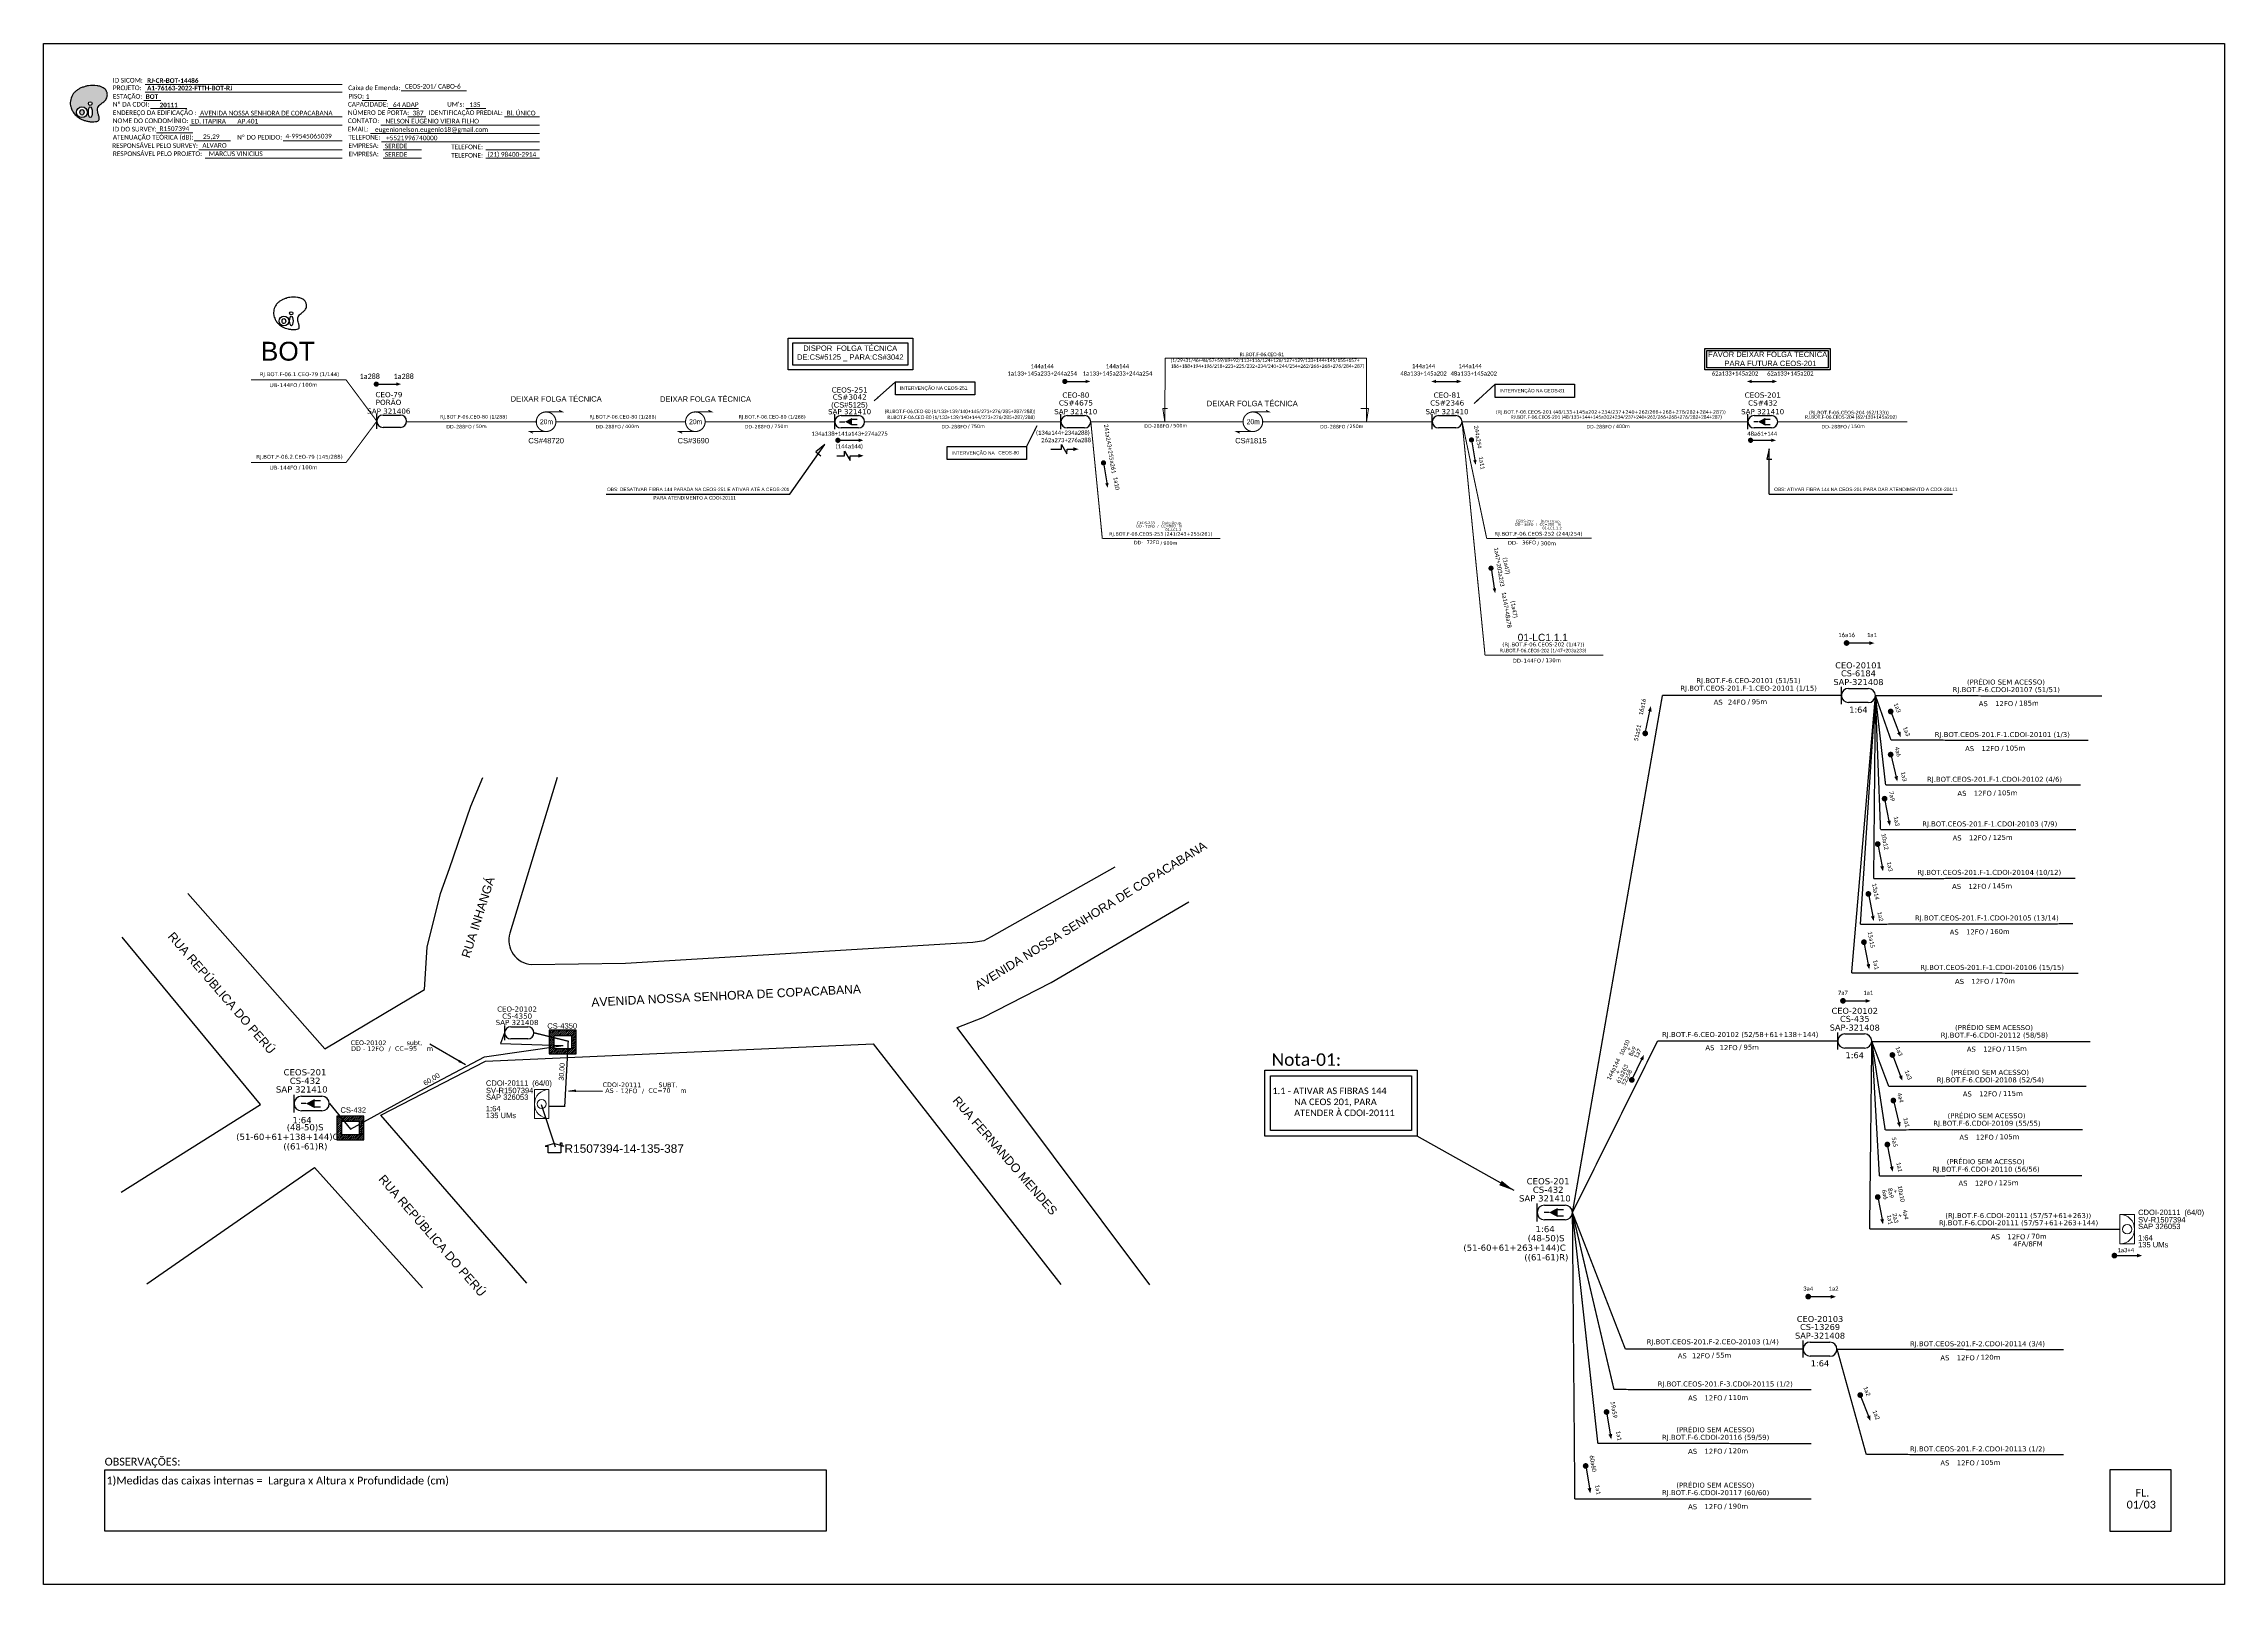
# Model space of a CAD drawing. Header units: inches. Extents: x -276 to 2427, y -126 to 468.
# Drawn here: x -276 to 565, y -126 to 468 of the extents above; entities that cross this region are included whole.
import ezdxf
from ezdxf.enums import TextEntityAlignment as Align

# ---------------------------------------------------------------- set-up
doc = ezdxf.new("R2010")
doc.units = ezdxf.units.IN
doc.header["$MEASUREMENT"] = 0
doc.linetypes.add('ARILSUPP', pattern=[2.98, 1.42, -0.71, 0.14, -0.71])
for name, color, linetype in [('10.0-Cartográfico', 4, 'Continuous'), ('10.1-Caixas Subterrâneas', 5, 'Continuous'), ('20.4-CEO', 1, 'Continuous'), ('20.4-CEOS', 1, 'Continuous'), ('20.5-CABO AÉREO', 1, 'Continuous'), ('20.5-CEO', 1, 'Continuous'), ('CAP a instalar', 1, 'Continuous'), ('CEO', 1, 'Continuous'), ('label_cabos', 7, 'Continuous'), ('LC1', 3, 'Continuous'), ('LOGRADOURO', 5, 'Continuous'), ('METRAGEM', 92, 'Continuous'), ('SETA', 7, 'Continuous'), ('surveys', 7, 'Continuous'), ('surveys legendas', 7, 'Continuous'), ('texto', 255, 'Continuous')]:
    doc.layers.add(name, color=color, linetype=linetype)
for name, color, linetype, lineweight in [("20.0-LEGENDA DOS CDO'S", 1, 'Continuous', 0), ('20.1-CDO_INTERIOR', 1, 'Continuous', 0), ('40.1-ETIQUETAS', 1, 'Continuous', 20)]:
    doc.layers.add(name, color=color, linetype=linetype, lineweight=lineweight)
doc.layers.add('DROP DE CLIENTE', color=140, linetype='Continuous', plot=False)
doc.styles.add('ARIAL', font='arial.ttf')
doc.styles.add('DIGICADE', font='arial.ttf')
doc.styles.add('MtXpl_Calibri', font='calibri.ttf')
doc.styles.add('siredit', font='verdana.ttf')
doc.styles.add('WMF-Calibri0', font='calibri.ttf')
doc.styles.add('WMF-Calibri1', font='calibrib.ttf')
doc.linetypes.add('FENCELINE1', pattern='A,0.25,-0.1,[133,ltypeshp.shx,S=0.1,R=0,X=-0.1,Y=0],-0.1,1', length=1.45)
doc.dimstyles.new('CC', dxfattribs={"dimtxt": 0.8, "dimasz": 2, "dimexe": 0.18, "dimexo": 0.0625, "dimgap": 0.09, "dimtad": 0, "dimdec": 0, "dimrnd": 1, "dimzin": 0, "dimdsep": 46, "dimtxsty": 'siredit', "dimblk": 'NONE', "dimcen": 0, "dimse1": 1, "dimse2": 1, "dimsd1": 1, "dimsd2": 1, "dimclrt": 7, "dimadec": 0, "dimazin": 0, "dimtfac": 1, "dimtdec": 0, "dimtofl": 0, "dimtmove": 0, "dimatfit": 3, "dimfxl": 0, "dimtolj": 1, "dimtzin": 0, "dimarcsym": 0})
doc.dimstyles.new('CL', dxfattribs={"dimtxt": 1, "dimasz": 2, "dimexe": 0.18, "dimexo": 0.0625, "dimgap": 0.09, "dimtad": 0, "dimdec": 0, "dimrnd": 1, "dimzin": 0, "dimdsep": 46, "dimtxsty": 'siredit', "dimblk": 'NONE', "dimcen": 0, "dimse1": 1, "dimse2": 1, "dimsd1": 1, "dimsd2": 1, "dimclrt": 7, "dimadec": 0, "dimazin": 0, "dimtfac": 1, "dimtdec": 0, "dimtofl": 0, "dimtmove": 0, "dimatfit": 3, "dimfxl": 0, "dimtolj": 1, "dimtzin": 0, "dimarcsym": 0})
doc.dimstyles.get("Standard").update_dxf_attribs({"dimtxt": 0.18, "dimasz": 0.18, "dimexe": 0.18, "dimexo": 0.0625, "dimgap": 0.09, "dimtad": 0, "dimtih": 1, "dimtoh": 1, "dimdec": 4, "dimzin": 0, "dimdsep": 46, "dimtxsty": 'Standard', "dimcen": 0.09, "dimadec": 0, "dimazin": 0, "dimtfac": 1, "dimtdec": 4, "dimtofl": 0, "dimtmove": 0, "dimatfit": 3, "dimfxl": 0, "dimtolj": 1, "dimtzin": 0, "dimarcsym": 0})

# ---------------------------------------------------------------- blocks, each defined once
blk = doc.blocks.new('OI')
h = blk.add_hatch(color=40)
edge = h.paths.add_edge_path()
edge.add_spline(control_points=[(4.35, -0.67), (3.92, -0.99), (3.26, -1.5), (2.81, -2.59), (2.9, -3.5), (3.06, -4.27), (3.31, -4.85), (3.37, -5.39), (3.4, -5.88), (3.2, -6.4), (2.54, -6.61), (1.65, -6.63), (0.55, -6.67), (-0.56, -6.42), (-1.61, -6.14), (-2.77, -5.61), (-3.92, -4.77), (-4.89, -3.7), (-5.34, -2.65), (-5.6, -1.94), (-5.85, -0.96), (-5.71, 0.47), (-5.1, 2.02), (-4.14, 3.02), (-3.3, 3.61), (-2.37, 4.16), (-1.36, 4.44), (-0.56, 4.7), (0.79, 4.85), (2.24, 4.97), (3.79, 4.57), (4.67, 4.21), (5.44, 3.65), (5.76, 2.99), (6.03, 2.21), (6.01, 1.46), (5.72, 0.64), (5.31, 0.08), (4.88, -0.38), (4.51, -0.55), (4.35, -0.67)], knot_values=[0, 0, 0, 0, 1.60434, 2.417191, 3.427595, 4.282808, 4.776746, 5.304182, 5.888771, 6.258406, 6.858137, 7.79129, 8.986195, 10.124242, 11.187857, 12.242908, 13.953784, 15.414161, 16.515391, 17.349188, 17.675853, 19.552021, 21.515531, 22.568638, 23.63245, 24.621084, 25.782718, 26.745347, 27.142653, 29.870543, 31.004649, 31.921532, 32.709589, 33.801391, 34.042471, 35.192333, 35.971461, 36.628871, 37.254359, 37.836911, 37.836911, 37.836911, 37.836911], degree=3, periodic=0)
h.paths.add_polyline_path([(1.13, -0.87, -1), (-0.04, -0.87, -1)], flags=16)
edge = h.paths.add_edge_path(flags=16)
edge.add_ellipse((0.56, -3.59), major_axis=(-0.02, 1.71), ratio=0.361305, start_angle=0, end_angle=360)
h.paths.add_polyline_path([(-0.36, -3.62, -1), (-3.8, -3.62, -1)], flags=16)
edge = h.paths.add_edge_path(flags=0)
edge.add_ellipse((-2.08, -3.62), major_axis=(0, 0.885), ratio=0.758294, start_angle=0, end_angle=360)
at = {"color": 40}
for centre, radius in [((-2.08, -3.62), 1.72), ((0.54, -0.87), 0.587)]:
    blk.add_circle(centre, radius, dxfattribs=at)
blk.add_ellipse((-2.08, -3.62), major_axis=(0, 0.885), ratio=0.758294, start_param=-3.141592653589792, end_param=3.141592653589792, dxfattribs=at)
blk.add_ellipse((0.56, -3.59), major_axis=(-0.02, 1.71), ratio=0.361305, dxfattribs=at)
at = {"color": 40, "start_tangent": (-0.800898, -0.598801), "end_tangent": (-0.800898, -0.598801)}
blk.add_spline([(4.35, -0.67), (3.2, -1.78), (2.9, -2.54), (2.92, -3.55), (3.12, -4.38), (3.28, -4.85), (3.37, -5.37), (3.35, -5.95), (3.2, -6.29), (2.66, -6.55), (1.73, -6.63), (0.54, -6.62), (-0.58, -6.41), (-1.6, -6.11), (-2.56, -5.67), (-3.95, -4.67), (-4.89, -3.56), (-5.37, -2.56), (-5.64, -1.78), (-5.72, -1.46), (-5.63, 0.42), (-4.84, 2.22), (-4.13, 2.99), (-3.27, 3.62), (-2.4, 4.09), (-1.3, 4.47), (-0.37, 4.72), (0.02, 4.77), (2.75, 4.8), (3.85, 4.53), (4.69, 4.16), (5.31, 3.68), (5.85, 2.73), (5.93, 2.5), (5.94, 1.35), (5.67, 0.62), (5.29, 0.08), (4.84, -0.36), (4.35, -0.67)], degree=3, dxfattribs=at)
blk = doc.blocks.new('ETIQUETA_RS5F')
at = {"layer": '40.1-ETIQUETAS', "color": 0, "style": 'siredit'}
blk.add_text('/', height=1.5, dxfattribs=at).set_placement((1.58, -1.95), align=Align.MIDDLE_RIGHT)
for tag, p in [('ETIQUETA_R_SECUNDARIA', (1.21, 2.1)), ('ETIQUETA_R_PRIMARIA', (1.21, 4.1)), ('F_ATIVAS/F_MORTAS', (1.14, -4.24))]:
    blk.add_attdef(tag, text='', height=1.5, dxfattribs=at).set_placement(p, align=Align.MIDDLE_CENTER)
for tag, p in [('TIPO_CABO', (-6.58, -2.12)), ('CAP_CABO', (0.4, -2.09))]:
    blk.add_attdef(tag, text='', height=1.5, dxfattribs=at).set_placement(p, align=Align.MIDDLE_RIGHT)
for tag, p in [('FUSÃO_1', (0.85, -8.39)), ('FUSÃO_2', (0.85, -10.6)), ('FUSÃO_3', (0.85, -12.93)), ('FUSÃO_4', (0.85, -15.14)), ('FUSÃO_5', (0.85, -17.16))]:
    blk.add_attdef(tag, text='', height=1.5, dxfattribs=at).set_placement(p, align=Align.CENTER)
blk.add_attdef('METROS', text='', height=1.5, dxfattribs=at).set_placement((2.14, -1.95), align=Align.MIDDLE_LEFT)
blk = doc.blocks.new('*X5')
at = {"color": 0, "linetype": 'Continuous'}
for p, q in [((-1.25, 0.34099), (-0.49099, 1.1)), ((-1.25, 0.517767), (-0.667767, 1.1)), ((-1.25, 0.694544), (-0.844544, 1.1)), ((-1.25, 0.87132), (-1.02132, 1.1)), ((-1.25, 1.048097), (-1.198097, 1.1)), ((-1.25, 0.164214), (-0.8035, 0.610714)), ((-1.25, -0.012563), (-0.8035, 0.433937)), ((-1.25, -0.18934), (-0.8035, 0.25716)), ((-1.25, -0.366117), (-0.8035, 0.080383)), ((-0.789214, 0.625), (-0.314214, 1.1)), ((-0.612437, 0.625), (-0.137437, 1.1)), ((-0.43566, 0.625), (0.03934, 1.1)), ((-0.258883, 0.625), (0.216117, 1.1)), ((-0.082107, 0.625), (0.392893, 1.1)), ((0.09467, 0.625), (0.56967, 1.1)), ((0.271447, 0.625), (0.746447, 1.1)), ((0.448223, 0.625), (0.923223, 1.1)), ((0.625, 0.625), (1.1, 1.1)), ((0.801777, 0.625), (1.25, 1.073223)), ((0.8035, 0.449947), (1.25, 0.896447)), ((0.8035, 0.27317), (1.25, 0.71967)), ((0.8035, 0.096393), (1.25, 0.542893)), ((0.8035, -0.080383), (1.25, 0.366117)), ((0.8035, -0.25716), (1.25, 0.18934)), ((0.8035, -0.433937), (1.25, 0.012563)), ((-1.25, -0.542893), (-0.8035, -0.096393)), ((-1.25, -0.71967), (-0.8035, -0.27317)), ((-1.25, -0.896447), (-0.8035, -0.449947)), ((-1.25, -1.073223), (-0.801777, -0.625)), ((-1.1, -1.1), (-0.625, -0.625)), ((-0.923223, -1.1), (-0.448223, -0.625)), ((-0.746447, -1.1), (-0.271447, -0.625)), ((-0.56967, -1.1), (-0.09467, -0.625)), ((-0.392893, -1.1), (0.082107, -0.625)), ((-0.216117, -1.1), (0.258883, -0.625)), ((-0.03934, -1.1), (0.43566, -0.625)), ((0.137437, -1.1), (0.612437, -0.625)), ((0.314214, -1.1), (0.789214, -0.625)), ((0.49099, -1.1), (1.25, -0.34099)), ((0.667767, -1.1), (1.25, -0.517767)), ((0.8035, -0.610714), (1.25, -0.164214)), ((0.844544, -1.1), (1.25, -0.694544)), ((1.02132, -1.1), (1.25, -0.87132)), ((1.198097, -1.1), (1.25, -1.048097))]:
    blk.add_line(p, q, dxfattribs=at)
blk = doc.blocks.new('SURVEY_SURVEY')
for p, q in [((0, 0.0000127), (-0.0000126, 0.000009)), ((-0.0000126, 0.000009), (-0.0000086, 0.000009)), ((-0.0000086, 0), (-0.0000086, 0.000009)), ((0.0000086, 0), (-0.0000086, 0)), ((0, 0.0000127), (0.0000126, 0.000009)), ((0.0000084, 0.0000132), (0.0000098, 0.0000132)), ((0.0000084, 0.0000103), (0.0000084, 0.0000132)), ((0.0000126, 0.000009), (0.0000086, 0.000009)), ((0.0000086, 0.000009), (0.0000086, 0)), ((0.0000098, 0.0000132), (0.0000098, 0.0000099))]:
    blk.add_line(p, q)
blk = doc.blocks.new('_None')
blk = doc.blocks.new('Inst CB DT OCUP CFOA-SM-DD-S-36')
at = {"layer": 'label_cabos', "color": 0, "style": 'siredit'}
for tag, flags, p in [('ID_ATIVIDADE', 3, (1.31, 2.67)), ('FATOR', 1, (11.56, 2.55))]:
    blk.add_attdef(tag, text='', height=1, rotation=359.69, dxfattribs=dict(at, flags=flags)).set_placement(p, align=Align.MIDDLE_CENTER)
for tag, p in [('TIPO_CABO', (1.11, 0)), ('DESTINO_CABO', (3.13, 1.26)), ('CABO', (4.69, -0.05)), ('/', (7.71, -0.05)), ('LANCE', (10.41, 0.02)), ('TIPO_CABO', (13.11, 1.24)), ('UND', (16.46, 0)), ('FID', (13.65, -1.41))]:
    blk.add_attdef(tag, text='', height=1, rotation=359.69, dxfattribs=at).set_placement(p, align=Align.MIDDLE_CENTER)
blk.add_attdef('QTDE', (11.93, -0.45), '', height=1, rotation=359.69, dxfattribs=at)

msp = doc.modelspace()

# ---------------------------------------------------------------- linework, layer by layer
at = {"color": 0, "linetype": 'Continuous'}
for p, q in [((-79.01, 85.69), (-79.01, 85.69)), ((-160.92, 52.55), (-160.92, 52.55))]:
    msp.add_line(p, q, dxfattribs=at)
at = {"color": 7}
msp.add_lwpolyline([(-275.89, 468.03), (565.11, 468.03), (565.11, -125.97), (-275.89, -125.97)], close=True, dxfattribs=at)
at = {"color": 7, "lineweight": 0}
for points in [[(-237.29, 446.07), (-230.74, 446.07)], [(-236.78, 452.25), (-160.8, 452.25)], [(-236.78, 449.35), (-160.8, 449.35)], [(-153.01, 446.12), (-143.52, 446.12)], [(-137.96, 449.84), (-112.83, 449.84)], [(-234.63, 443), (-220.69, 443)], [(-216.06, 439.77), (-160.8, 439.77)], [(-142.96, 443), (-131.34, 443)], [(-135.37, 439.77), (-128.43, 439.77)], [(-113.02, 443), (-105.35, 443)], [(-98.2, 439.77), (-84.64, 439.77)], [(-232.31, 433.59), (-218.37, 433.59)], [(-219.47, 436.66), (-160.8, 436.66)], [(-217.78, 430.62), (-203.83, 430.62)], [(-183.54, 430.62), (-160.78, 430.62)], [(-149.88, 433.42), (-84.62, 433.42)], [(-145.84, 436.66), (-84.62, 436.66)], [(-145.6, 430.18), (-84.62, 430.18)], [(-216.06, 427.07), (-160.8, 427.07)], [(-213.57, 423.83), (-160.8, 423.83)], [(-144.99, 427.07), (-130.19, 427.07)], [(-144.99, 423.83), (-130.19, 423.83)], [(-105.38, 427.07), (-84.62, 427.07)], [(-105.38, 423.83), (-84.62, 423.83)]]:
    msp.add_lwpolyline(points, dxfattribs=at)
at = {"color": 1}
for points in [[(11.26, 354.52), (59.29, 354.52), (59.29, 342.23), (11.26, 342.23)], [(13.1, 352.67), (57.45, 352.67), (57.45, 344.07), (13.1, 344.07)], [(195.1, 72.3), (253.87, 72.3), (253.87, 46.81), (195.1, 46.81)], [(197.28, 70.12), (251.69, 70.12), (251.69, 48.99), (197.28, 48.99)]]:
    msp.add_lwpolyline(points, close=True, dxfattribs=at)
at = {"color": 5, "ltscale": 9e-07}
for points in [[(364.77, 350.44), (413.03, 350.44), (413.03, 342.23), (364.77, 342.23)], [(365.54, 349.67), (412.26, 349.67), (412.26, 343), (365.54, 343)]]:
    msp.add_lwpolyline(points, close=True, dxfattribs=at)
at = {"color": 0}
for points, const_width in [([(-148.1, 336.76, 1), (-147.1, 336.76, 1)], 1), ([(117.44, 337.79, 1), (118.44, 337.8, 1)], 1), ([(-82.11, 326.04, 1.000012), (-82.11, 318.48, 0.999978)], 0.42), ([(-24.55, 326.04, 1.000012), (-24.55, 318.48, 0.999978)], 0.42), ([(274.69, 315.75, 1), (274.85, 314.77, 1)], 1), ([(132.77, 306.89, 1), (132.93, 305.9, 1)], 1), ([(282.21, 266.27, 1), (282.37, 265.29, 1)], 1)]:
    msp.add_lwpolyline(points, format="xyb", close=True, dxfattribs=dict(at, const_width=const_width))
for points in [[(52.61, 337.68), (83.23, 337.68), (83.23, 332.64), (52.61, 332.64)], [(283.92, 336.7), (314.54, 336.7), (314.54, 331.66), (283.92, 331.66)], [(72.58, 312.69), (103.2, 312.69), (103.2, 307.64), (72.58, 307.64)], [(-252.32, -81.77), (25.93, -81.77), (25.93, -105.47), (-252.32, -105.47)], [(544.62, -81.77), (520.92, -81.77), (520.92, -105.47), (544.62, -105.47)]]:
    msp.add_lwpolyline(points, close=True, dxfattribs=at)
for points in [[(117.94, 337.8), (125.92, 337.8)], [(261.11, 337.79), (269.09, 337.79)], [(116.66, 311.68), (116.66, 313.45), (118.77, 309.91), (118.78, 311.68)]]:
    msp.add_lwpolyline(points, dxfattribs=at)
at = {"color": 7}
for points in [[(382.83, 337.79), (390.81, 337.79)], [(30.43, 315.1), (38.41, 315.1)], [(382.41, 315.1), (390.39, 315.1)], [(33.01, 309.15), (33.01, 310.92), (35.13, 307.38), (35.13, 309.15)]]:
    msp.add_lwpolyline(points, dxfattribs=at)
at = {"color": 0, "const_width": 0.394}
for points in [[(-82.11, 326.04), (-75.81, 326.04), (-77.07, 326.67)], [(-24.55, 326.04), (-18.25, 326.04), (-19.51, 326.67)], [(-24.55, 318.48), (-30.85, 318.48), (-29.59, 317.85)]]:
    msp.add_lwpolyline(points, dxfattribs=at)
at = {"color": 5, "const_width": 0.42}
msp.add_lwpolyline([(190.46, 326.04, 1.000012), (190.46, 318.48, 0.999978)], format="xyb", close=True, dxfattribs=at)
at = {"color": 5, "const_width": 0.394}
for points in [[(190.46, 326.04), (196.76, 326.04), (195.5, 326.67)], [(-82.11, 318.48), (-88.41, 318.48), (-87.15, 317.85)], [(190.46, 318.48), (184.16, 318.48), (185.42, 317.85)]]:
    msp.add_lwpolyline(points, dxfattribs=at)
at = {"color": 6}
for points in [[(-58.93, 294.38), (11.86, 294.38), (25.42, 313.46), (21.88, 310.62), (23.86, 309.11)], [(389.5, 294.38), (389.5, 311.8), (388.68, 307.78), (390.53, 307.78)], [(389.5, 294.38), (460.29, 294.38)]]:
    msp.add_lwpolyline(points, dxfattribs=at)
at = {"color": 7}
for points, const_width in [([(29.93, 315.1, 1), (30.93, 315.1, 1)], 1), ([(381.91, 315.1, 1), (382.91, 315.1, 1)], 1), ([(418.88, 236.96, 1), (419.98, 236.96, 1)], 1.1)]:
    msp.add_lwpolyline(points, format="xyb", close=True, dxfattribs=dict(at, const_width=const_width))
at = {"const_width": 1.1}
for points in [[(436.22, 211.08, 1), (436.62, 210.06, 1)], [(436.22, 211.08, 1), (436.62, 210.06, 1)], [(341.66, 201.57, 1), (341.88, 202.64, 1)], [(341.66, 201.57, 1), (341.88, 202.64, 1)], [(436.29, 194.47, 1), (436.55, 193.4, 1)], [(436.29, 194.47, 1), (436.55, 193.4, 1)], [(433.98, 177.48, 1), (434.19, 176.4, 1)], [(433.98, 177.48, 1), (434.19, 176.4, 1)], [(431.31, 159.99, 1), (431.52, 158.91, 1)], [(431.31, 159.99, 1), (431.52, 158.91, 1)], [(427.71, 140.75, 1), (427.92, 139.67, 1)], [(427.71, 140.75, 1), (427.92, 139.67, 1)], [(426.02, 122.18, 1), (426.23, 121.1, 1)], [(426.02, 122.18, 1), (426.23, 121.1, 1)], [(417.47, 99.01, 1), (418.57, 99.01, 1)], [(436.87, 78.64, 1), (437.27, 77.61, 1)], [(436.87, 78.64, 1), (437.27, 77.61, 1)], [(336.34, 68.01, 1), (336.82, 69, 1)], [(336.34, 68.01, 1), (336.82, 69, 1)], [(437.32, 61.11, 1), (437.58, 60.05, 1)], [(437.32, 61.11, 1), (437.58, 60.05, 1)], [(435.03, 44.14, 1), (435.24, 43.06, 1)], [(435.03, 44.14, 1), (435.24, 43.06, 1)], [(431.31, 23.91, 1), (431.52, 22.83, 1)], [(431.31, 23.91, 1), (431.52, 22.83, 1)], [(404.08, -15.04, 1), (405.18, -15.04, 1)], [(326.77, -58.97, 1), (326.95, -60.06, 1)], [(326.77, -58.97, 1), (326.95, -60.06, 1)], [(424.49, -52.46, 1), (424.89, -53.49, 1)], [(424.49, -52.46, 1), (424.89, -53.49, 1)], [(318.71, -79.77, 1), (318.89, -80.86, 1)], [(318.71, -79.77, 1), (318.89, -80.86, 1)]]:
    msp.add_lwpolyline(points, format="xyb", close=True, dxfattribs=at)
msp.add_lwpolyline([(522.15, 0.78, 1.1, 1.1, 1), (523.25, 0.78, 1.1, 1.1, 1)], format="xyseb", close=True)
at = {"color": 40}
for centre, major_axis, ratio, start_param, end_param in [((-183.21, 361.08), (1.86, 0), 1, 6.284340222206808e-06, 6.283191591519809), ((-183.21, 361.08), (-0.003, 0.956), 0.758294, 1.570796326794681, 7.853981633974267), ((-180.39, 364.06), (0.448, 0.448), 1, 5.500463, 11.783648)]:
    msp.add_ellipse(centre, major_axis=major_axis, ratio=ratio, start_param=start_param, end_param=end_param, dxfattribs=at)
msp.add_ellipse((-180.36, 361.13), major_axis=(-0.03, 1.85), ratio=0.361305, dxfattribs=at)
msp.add_open_spline([(-176.27, 364.29), (-176.73, 363.94), (-177.45, 363.39), (-177.93, 362.21), (-177.84, 361.22), (-177.66, 360.39), (-177.38, 359.77), (-177.32, 359.19), (-177.28, 358.66), (-177.5, 358.1), (-178.21, 357.86), (-179.17, 357.84), (-180.36, 357.8), (-181.56, 358.06), (-182.7, 358.36), (-183.96, 358.94), (-185.2, 359.84), (-186.25, 360.99), (-186.74, 362.12), (-187.02, 362.89), (-187.29, 363.95), (-187.14, 365.49), (-186.49, 367.17), (-185.46, 368.25), (-184.55, 368.9), (-183.55, 369.49), (-182.46, 369.79), (-181.6, 370.08), (-180.13, 370.25), (-178.58, 370.37), (-176.9, 369.95), (-175.95, 369.56), (-175.11, 368.96), (-174.76, 368.25), (-174.46, 367.41), (-174.49, 366.59), (-174.8, 365.7), (-175.24, 365.1), (-175.71, 364.61), (-176.11, 364.41), (-176.27, 364.29)], degree=3, knots=[0, 0, 0, 0, 1.60434, 2.417191, 3.427595, 4.282808, 4.776746, 5.304182, 5.888771, 6.258406, 6.858137, 7.79129, 8.986195, 10.124242, 11.187857, 12.242908, 13.953784, 15.414161, 16.515391, 17.349188, 17.675853, 19.552021, 21.515531, 22.568638, 23.63245, 24.621084, 25.782718, 26.745347, 27.142653, 29.870543, 31.004649, 31.921532, 32.709589, 33.801391, 34.042471, 35.192333, 35.971461, 36.628871, 37.254359, 37.836911, 37.836911, 37.836911, 37.836911], dxfattribs=at)
at = {"layer": '10.0-Cartográfico'}
for points in [[(-220.3, 140.43), (-167.46, 80.45), (-129.03, 103.38), (-127.96, 119.64), (-122.89, 140.43), (-119.42, 150.03), (-111.15, 174.02), (-106.54, 185.11)], [(150.72, -10.5), (76.41, 88.75), (86.34, 92.63), (112.7, 106.01), (165.72, 137.21)], [(-245.92, 25.18), (-192.27, 59.03), (-245.65, 123.54)], [(-89.53, -9.82), (-145.84, 54.96), (-105.54, 75.75), (44.03, 82.44), (116.36, -10.32)], [(-236.05, -10.08), (-171.46, 34.7), (-129.83, -11.68)]]:
    msp.add_lwpolyline(points, dxfattribs=at)
msp.add_lwpolyline([(-77.81, 185.11), (-96.07, 125.05, 0.482355), (-87.75, 112.98), (-51.5, 113.52), (82.41, 121.59), (86.83, 122.26), (89.7, 123.78), (137.36, 150.62)], format="xyb", dxfattribs=at)
at = {"layer": '10.1-Caixas Subterrâneas', "color": 30}
for p, q in [((-80.87, 87.67), (-80.87, 78.51)), ((-70.46, 87.67), (-80.87, 87.67)), ((-80.7, 84.8), (-80.7, 84.8)), ((-79.01, 80.48), (-79.01, 85.69)), ((-79.01, 85.69), (-72.32, 85.69)), ((-72.32, 85.69), (-72.32, 80.48)), ((-70.46, 78.51), (-70.46, 87.67)), ((-80.87, 78.51), (-70.46, 78.51)), ((-72.32, 80.48), (-79.01, 80.48)), ((-162.78, 54.53), (-162.78, 45.37)), ((-152.37, 54.53), (-162.78, 54.53)), ((-160.92, 47.34), (-160.92, 52.55)), ((-160.92, 52.55), (-154.23, 52.55)), ((-154.23, 52.55), (-154.23, 47.34)), ((-152.37, 45.37), (-152.37, 54.53)), ((-162.78, 45.37), (-152.37, 45.37)), ((-154.23, 47.34), (-160.92, 47.34))]:
    msp.add_line(p, q, dxfattribs=at)
at = {"layer": '20.1-CDO_INTERIOR', "color": 5, "lineweight": 18}
for points in [[(-86.6, 53.69), (-86.61, 64.76), (-81.07, 64.77), (-81.07, 53.69)], [(530.5, 5.29), (530.5, 16.65), (524.81, 16.65), (524.81, 5.29)]]:
    msp.add_lwpolyline(points, close=True, dxfattribs=at)
for centre, radius in [((-83.84, 59.23), 1.77), ((527.66, 10.97), 1.82)]:
    msp.add_circle(centre, radius, dxfattribs=at)
for centre, radius, start, end in [((-81.07, 59.23), 5.54, 90.02759, 270.02759), ((524.81, 10.97), 5.68, 270, 90)]:
    msp.add_arc(centre, radius, start, end, dxfattribs=at)
at = {"layer": '20.4-CEO', "color": 0}
for p, q in [((-144.99, 324.85), (-138.27, 324.85)), ((-138.27, 320.06), (-144.99, 320.06))]:
    msp.add_line(p, q, dxfattribs=at)
at = {"layer": '20.4-CEO', "color": 0, "const_width": 0.4}
for points in [[(-195.88, 338.44), (-159.25, 338.4), (-147.38, 322.46)], [(-195.88, 306.54), (-159.25, 306.53), (-147.38, 322.46)]]:
    msp.add_lwpolyline(points, dxfattribs=at)
at = {"layer": '20.4-CEO', "color": 0}
msp.add_lwpolyline([(-147.38, 319.57), (-147.38, 325.34)], dxfattribs=at)
for centre, start, end in [((-144.99, 322.46), 90, 270), ((-138.27, 322.46), 270, 90)]:
    msp.add_arc(centre, 2.39, start, end, dxfattribs=at)
at = {"layer": '20.4-CEOS', "color": 5}
for p, q in [((31.63, 324.66), (38.34, 324.66)), ((38.34, 319.87), (31.63, 319.87)), ((118.85, 324.66), (125.56, 324.66)), ((125.56, 319.87), (118.85, 319.87)), ((262.03, 324.66), (268.74, 324.66)), ((268.74, 319.87), (262.03, 319.87)), ((383.74, 324.66), (390.46, 324.66)), ((390.46, 319.87), (383.74, 319.87)), ((418.75, 86.24), (426.39, 86.23)), ((426.38, 80.78), (418.74, 80.79)), ((-176.49, 62.24), (-168.54, 62.24)), ((-168.54, 56.57), (-176.49, 56.57)), ((302.9, 20.23), (310.85, 20.23)), ((310.85, 14.56), (302.9, 14.56))]:
    msp.add_line(p, q, dxfattribs=at)
at = {"layer": '20.4-CEOS', "color": 7}
for p, q in [((420.16, 219.44), (427.8, 219.43)), ((427.79, 213.98), (420.15, 213.99)), ((405.36, -32.56), (413, -32.57)), ((412.99, -38.02), (405.35, -38))]:
    msp.add_line(p, q, dxfattribs=at)
at = {"layer": '20.4-CEOS', "color": 5}
for points in [[(29.23, 319.38), (29.23, 325.15)], [(31.09, 322.26), (33.13, 322.26)], [(35.78, 323.21), (37.82, 323.21)], [(35.78, 321.22), (37.82, 321.22)], [(116.46, 319.38), (116.46, 325.15)], [(259.64, 319.38), (259.64, 325.15)], [(381.35, 319.38), (381.35, 325.15)], [(385.25, 322.26), (383.63, 322.26)], [(387.89, 323.21), (389.93, 323.21)], [(387.89, 321.22), (389.93, 321.22)], [(416.02, 80.23), (416.02, 86.8)], [(-179.32, 55.99), (-179.32, 62.82)], [(-174.71, 59.4), (-176.62, 59.4)], [(-171.57, 60.53), (-169.16, 60.53)], [(-171.57, 58.17), (-169.16, 58.17)], [(300.07, 13.98), (300.07, 20.81)], [(304.68, 17.4), (302.77, 17.4)], [(307.82, 18.52), (310.23, 18.52)], [(307.82, 16.16), (310.23, 16.16)]]:
    msp.add_lwpolyline(points, dxfattribs=at)
for points in [[(33.13, 322.26, 0, 2.95, 0), (35.9, 322.26, 2.95, 2.95, 0)], [(385.25, 322.26, 0, 2.95, 0), (388.02, 322.26, 2.95, 2.95, 0)], [(-174.71, 59.4, 0, 3.5, 0), (-171.42, 59.4, 3.5, 3.5, 0)], [(304.68, 17.4, 0, 3.5, 0), (307.96, 17.4, 3.5, 3.5, 0)]]:
    msp.add_lwpolyline(points, format="xyseb", dxfattribs=at)
at = {"layer": '20.4-CEOS', "color": 7}
for points in [[(417.43, 213.44), (417.43, 220.01)], [(402.62, -38.56), (402.63, -31.99)]]:
    msp.add_lwpolyline(points, dxfattribs=at)
at = {"layer": '20.4-CEOS', "color": 5}
for centre, radius, start, end in [((31.63, 322.26), 2.39, 90, 270), ((38.34, 322.26), 2.39, 270, 90), ((118.85, 322.26), 2.39, 90, 270), ((125.56, 322.26), 2.39, 270, 90), ((262.03, 322.26), 2.39, 90, 270), ((268.74, 322.26), 2.39, 270, 90), ((383.74, 322.26), 2.39, 90, 270), ((390.46, 322.26), 2.39, 270, 90), ((418.74, 83.51), 2.72, 89.92108, 269.92108), ((426.39, 83.5), 2.72, 269.92108, 89.92108), ((-176.49, 59.4), 2.83, 90, 270), ((-168.54, 59.4), 2.83, 270, 90), ((302.9, 17.4), 2.83, 90, 270), ((310.85, 17.4), 2.83, 270, 90)]:
    msp.add_arc(centre, radius, start, end, dxfattribs=at)
at = {"layer": '20.4-CEOS', "color": 7}
for centre, start, end in [((420.15, 216.72), 89.92108, 269.92108), ((427.8, 216.71), 269.92108, 89.92108), ((405.35, -35.28), 89.92108, 269.92108), ((413, -35.29), 269.92108, 89.92108)]:
    msp.add_arc(centre, 2.72, start, end, dxfattribs=at)
at = {"layer": '20.5-CABO AÉREO', "color": 0, "ltscale": 8, "const_width": 0.4}
for points in [[(-135.89, 322.26), (-85.89, 322.26)], [(-78.33, 322.26), (-28.33, 322.26)], [(-20.77, 322.26), (29.23, 322.26)], [(127.96, 322.26), (132.39, 277.26)], [(271.14, 322.26), (275.56, 277.26)], [(271.14, 322.26), (280.63, 277.28)], [(392.85, 322.26), (442.85, 322.26)], [(280.63, 277.28), (321.14, 277.36)], [(132.39, 277.26), (177.96, 277.26)], [(275.56, 277.26), (279.99, 232.25)], [(279.99, 232.25), (325.56, 232.25)]]:
    msp.add_lwpolyline(points, dxfattribs=at)
at = {"layer": '20.5-CABO AÉREO', "color": 5, "ltscale": 8, "const_width": 0.4}
for points in [[(40.73, 322.26), (116.46, 322.26)], [(127.96, 322.26), (186.68, 322.26)], [(194.24, 322.26), (259.64, 322.26)], [(271.14, 322.26), (381.35, 322.26)]]:
    msp.add_lwpolyline(points, dxfattribs=at)
at = {"layer": '20.5-CEO', "color": 5}
for p, q in [((-95.74, 89.04), (-89.16, 89.04)), ((-89.16, 84.35), (-95.74, 84.35))]:
    msp.add_line(p, q, dxfattribs=at)
msp.add_lwpolyline([(-98.09, 89.52), (-98.09, 83.86)], dxfattribs=at)
for centre, start, end in [((-95.74, 86.69), 90, 270), ((-89.16, 86.69), 270, 90)]:
    msp.add_arc(centre, 2.35, start, end, dxfattribs=at)
at = {"layer": '40.1-ETIQUETAS', "color": 5}
for points in [[(234.32, 346.83), (156.62, 346.83), (156.53, 322.26), (155.78, 327.35), (157.58, 327.35)], [(234.32, 346.83), (234.32, 322.26)], [(234.32, 322.26), (235.08, 327.33), (232.13, 327.33)]]:
    msp.add_lwpolyline(points, dxfattribs=at)
at = {"layer": 'CAP a instalar', "color": 5, "ltscale": 5}
msp.add_line((-165.7, 59.4), (-157.49, 49.56), dxfattribs=at)
at = {"layer": 'CAP a instalar', "color": 7, "ltscale": 5}
msp.add_line((-157.49, 49.56), (-157.49, 49.56), dxfattribs=at)
at = {"layer": 'CAP a instalar', "color": 7, "linetype": 'FENCELINE1', "ltscale": 7, "const_width": 0.513}
for points in [[(348.38, 216.75), (313.68, 17.4)], [(348.38, 216.75), (417.43, 216.72)], [(430.49, 216.64), (517.96, 216.53)], [(429.13, 83.32), (435.64, 66.1)], [(429.13, 83.32), (434.3, 49.26)], [(429.13, 83.32), (432.06, 31.49)], [(513.37, 83.32), (429.13, 83.32)], [(435.64, 66.1), (511.82, 66.05)], [(434.3, 49.26), (510.49, 49.35)], [(432.06, 31.49), (510.16, 31.63)], [(313.68, 17.4), (314.61, -93.08)], [(313.68, 17.4), (323.48, -71.54)], [(313.68, 17.4), (334.09, -35.25)], [(334.09, -35.25), (402.63, -35.28)], [(323.48, -71.54), (405.88, -71.73)], [(405.88, -93.08), (314.61, -93.08)]]:
    msp.add_lwpolyline(points, dxfattribs=at)
at = {"layer": 'CAP a instalar', "color": 251, "linetype": 'FENCELINE1', "ltscale": 7, "const_width": 0.513}
for points in [[(430.52, 216.82), (421.34, 109.73)], [(430.52, 216.82), (424.72, 128.54)], [(430.52, 216.82), (429.86, 146.11)], [(430.52, 216.82), (432.51, 164.95)], [(430.54, 216.7), (434.46, 182.25)], [(430.54, 216.7), (436.54, 199.53)], [(436.54, 199.53), (512.71, 199.41)], [(434.46, 182.25), (509.73, 182.16)], [(507.88, 164.95), (432.51, 164.95)], [(429.86, 146.11), (507.69, 146.27)], [(424.72, 128.54), (506.77, 128.7)], [(421.34, 109.73), (508.8, 109.64)], [(313.68, 17.4), (329.71, -50.83)], [(415.74, -35.3), (426.99, -75.87)], [(415.75, -35.35), (503.16, -35.47)], [(329.71, -50.83), (405.88, -50.96)], [(426.99, -75.87), (503.16, -76)]]:
    msp.add_lwpolyline(points, dxfattribs=at)
at = {"layer": 'CAP a instalar', "color": 5, "ltscale": 5}
for points in [[(-98.09, 86.69), (-99.71, 82.51), (-75.55, 81.82)], [(-157.49, 49.56), (-128.99, 65.25), (-105.83, 77.38), (-75.55, 81.82)]]:
    msp.add_lwpolyline(points, dxfattribs=at)
at = {"layer": 'CAP a instalar', "color": 5, "linetype": 'FENCELINE1', "ltscale": 7, "const_width": 0.513}
for points in [[(-86.81, 86.69), (-73.57, 83.44), (-74.93, 58.33), (-81.07, 58.33)], [(313.68, 17.4), (346.55, 83.55)], [(346.55, 83.55), (416.02, 83.52)], [(429.13, 83.32), (428.3, 11.07)], [(428.3, 10.98), (524.81, 10.97)]]:
    msp.add_lwpolyline(points, dxfattribs=at)
at = {"layer": 'CAP a instalar', "ltscale": 5, "const_width": 0.373}
for points in [[(-72.34, 83.18), (-72.34, 83.18)], [(-154.25, 50.04), (-154.25, 50.04)]]:
    msp.add_lwpolyline(points, dxfattribs=at)
at = {"layer": 'DROP DE CLIENTE'}
msp.add_lwpolyline([(-84.03, 59.02), (-78.58, 42.73)], dxfattribs=at)
at = {"layer": 'SETA', "color": 0}
for points in [[(-147.6, 336.76), (-138.9, 336.76)], [(112.51, 311.68), (116.66, 311.68)], [(118.78, 311.68), (121.97, 311.68)], [(274.77, 315.26), (276.17, 306.78)], [(132.85, 306.39), (134.25, 297.91)], [(282.29, 265.78), (283.69, 257.3)]]:
    msp.add_lwpolyline(points, dxfattribs=at)
at = {"layer": 'SETA', "color": 7}
for points in [[(29.96, 309.15), (33.01, 309.15)], [(35.13, 309.15), (38.32, 309.15)], [(419.43, 236.96), (428.89, 236.96)]]:
    msp.add_lwpolyline(points, dxfattribs=at)
at = {"layer": 'SETA'}
for points in [[(341.77, 202.1), (343.69, 211.36)], [(341.77, 202.1), (343.69, 211.36)], [(436.42, 210.57), (439.86, 201.76)], [(436.42, 210.57), (439.86, 201.76)], [(436.42, 193.93), (438.68, 184.75)], [(436.42, 193.93), (438.68, 184.75)], [(434.08, 176.94), (435.88, 167.65)], [(434.08, 176.94), (435.88, 167.65)], [(431.41, 159.45), (433.21, 150.17)], [(431.41, 159.45), (433.21, 150.17)], [(427.81, 140.21), (429.61, 130.93)], [(427.81, 140.21), (429.61, 130.93)], [(426.12, 121.64), (427.92, 112.35)], [(426.12, 121.64), (427.92, 112.35)], [(418.02, 99.01), (427.48, 99.01)], [(336.58, 68.51), (340.73, 77.01)], [(336.58, 68.51), (340.73, 77.01)], [(437.07, 78.13), (440.51, 69.32)], [(437.07, 78.13), (440.51, 69.32)], [(437.45, 60.58), (439.71, 51.4)], [(437.45, 60.58), (439.71, 51.4)], [(435.13, 43.6), (436.93, 34.32)], [(435.13, 43.6), (436.93, 34.32)], [(431.41, 23.37), (433.21, 14.08)], [(431.41, 23.37), (433.21, 14.08)], [(522.7, 0.78), (532.15, 0.78)], [(404.63, -15.04), (414.08, -15.04)], [(424.69, -52.98), (428.13, -61.78)], [(424.69, -52.98), (428.13, -61.78)], [(326.86, -59.51), (328.43, -68.84)], [(326.86, -59.51), (328.43, -68.84)], [(318.8, -80.31), (320.36, -89.64)], [(318.8, -80.31), (320.36, -89.64)]]:
    msp.add_lwpolyline(points, dxfattribs=at)
at = {"layer": 'SETA', "color": 0}
for points in [[(-139.86, 337.42), (-138.02, 336.77), (-139.85, 336.09)], [(125.91, 338.46), (127.75, 337.8), (125.92, 337.13)], [(261.12, 337.13), (259.28, 337.79), (261.11, 338.46)], [(269.09, 338.46), (270.93, 337.8), (269.1, 337.13)], [(121.21, 312.43), (123.23, 311.69), (121.21, 310.96)], [(276.73, 307.57), (276.37, 305.65), (275.42, 307.35)], [(134.81, 298.7), (134.45, 296.79), (133.49, 298.49)], [(284.25, 258.09), (283.89, 256.17), (282.93, 257.87)]]:
    msp.add_solid(points, dxfattribs=at)
at = {"layer": 'SETA', "color": 8}
msp.add_solid([(382.83, 337.13), (380.99, 337.79), (382.82, 338.46)], dxfattribs=at)
at = {"layer": 'SETA', "color": 7}
for points in [[(390.8, 338.46), (392.64, 337.8), (390.81, 337.13)], [(38.41, 315.77), (40.24, 315.11), (38.41, 314.43)], [(390.39, 315.77), (392.23, 315.11), (390.4, 314.43)], [(38.32, 309.88), (40.34, 309.15), (38.32, 308.41)], [(428.13, 237.66), (430.14, 236.92), (428.13, 236.19)]]:
    msp.add_solid(points, dxfattribs=at)
at = {"layer": 'SETA'}
for points in [[(342.81, 210.77), (343.93, 212.6), (344.24, 210.47)], [(342.81, 210.77), (343.93, 212.6), (344.24, 210.47)], [(440.28, 202.74), (440.33, 200.6), (438.91, 202.21)], [(440.28, 202.74), (440.33, 200.6), (438.91, 202.21)], [(439.22, 185.67), (438.99, 183.53), (437.8, 185.32)], [(439.22, 185.67), (438.99, 183.53), (437.8, 185.32)], [(436.47, 168.54), (436.13, 166.42), (435.03, 168.26)], [(436.47, 168.54), (436.13, 166.42), (435.03, 168.26)], [(433.8, 151.05), (433.46, 148.94), (432.36, 150.77)], [(433.8, 151.05), (433.46, 148.94), (432.36, 150.77)], [(430.2, 131.82), (429.86, 129.7), (428.76, 131.54)], [(430.2, 131.82), (429.86, 129.7), (428.76, 131.54)], [(428.51, 113.24), (428.17, 111.12), (427.07, 112.96)], [(428.51, 113.24), (428.17, 111.12), (427.07, 112.96)], [(426.72, 99.71), (428.73, 98.97), (426.72, 98.24)], [(339.72, 76.65), (341.26, 78.14), (341.04, 76.01)], [(339.72, 76.65), (341.26, 78.14), (341.04, 76.01)], [(440.93, 70.3), (440.98, 68.15), (439.56, 69.76)], [(440.93, 70.3), (440.98, 68.15), (439.56, 69.76)], [(440.25, 52.31), (440.02, 50.18), (438.83, 51.96)], [(440.25, 52.31), (440.02, 50.18), (438.83, 51.96)], [(437.52, 35.21), (437.18, 33.09), (436.08, 34.93)], [(437.52, 35.21), (437.18, 33.09), (436.08, 34.93)], [(433.8, 14.97), (433.46, 12.85), (432.36, 14.69)], [(433.8, 14.97), (433.46, 12.85), (432.36, 14.69)], [(531.39, 1.53), (533.41, 0.79), (531.39, 0.06)], [(413.33, -14.34), (415.34, -15.08), (413.33, -15.81)], [(428.55, -60.8), (428.6, -62.95), (427.19, -61.34)], [(428.55, -60.8), (428.6, -62.95), (427.19, -61.34)], [(329.04, -67.97), (328.65, -70.08), (327.59, -68.21)], [(329.04, -67.97), (328.65, -70.08), (327.59, -68.21)], [(320.98, -88.77), (320.59, -90.88), (319.53, -89.01)], [(320.98, -88.77), (320.59, -90.88), (319.53, -89.01)]]:
    msp.add_solid(points, dxfattribs=at)

# ---------------------------------------------------------------- block references
at = {"color": 7, "xscale": 1.213923925163967, "yscale": 1.213923925163968, "zscale": 1.213923925163967, "rotation": 0.1532896023949059}
msp.add_blockref('OI', (-258.58, 445.98), dxfattribs=at)
at = {"color": 0, "lineweight": 0}
ref = msp.add_blockref('Inst CB DT OCUP CFOA-SM-DD-S-36', (-156.16, 80.6), dxfattribs=dict(at, xscale=1.777792237543622, yscale=1.777792237543594, zscale=1.777792237543599))
ref.add_attrib('DESTINO_CABO', 'CEO-20102', dxfattribs={"layer": 'label_cabos', "color": 0, "height": 1.778, "rotation": 359.69001, "style": 'siredit'}).set_placement((-150.6, 82.84), align=Align.MIDDLE_CENTER)
ref.add_attrib('TIPO_CABO', 'subt.', dxfattribs={"layer": 'label_cabos', "color": 0, "height": 1.778, "rotation": 359.69001, "style": 'siredit'}).set_placement((-132.86, 82.81), align=Align.MIDDLE_CENTER)
ref.add_attrib('/', '/', dxfattribs={"layer": 'label_cabos', "color": 0, "height": 1.78, "rotation": 359.69001, "style": 'siredit'}).set_placement((-142.45, 80.51), align=Align.MIDDLE_CENTER)
ref.add_attrib('LANCE', 'CC=', dxfattribs={"layer": 'label_cabos', "color": 0, "height": 1.778, "rotation": 359.69001, "style": 'siredit'}).set_placement((-137.66, 80.64), align=Align.MIDDLE_CENTER)
ref.add_attrib('UND', 'm', dxfattribs={"layer": 'label_cabos', "color": 0, "height": 1.78, "rotation": 359.69001, "style": 'siredit'}).set_placement((-126.89, 80.6), align=Align.MIDDLE_CENTER)
ref.add_attrib('CABO', '12FO', dxfattribs={"layer": 'label_cabos', "color": 0, "height": 1.778, "rotation": 359.69001, "style": 'siredit'}).set_placement((-147.83, 80.51), align=Align.MIDDLE_CENTER)
ref.add_attrib('TIPO_CABO', 'DD - ', dxfattribs={"layer": 'label_cabos', "color": 0, "height": 1.778, "rotation": 359.69001, "style": 'siredit'}).set_placement((-154.19, 80.59), align=Align.MIDDLE_CENTER)
ref.add_attrib('QTDE', '95', (-134.96, 79.79), dxfattribs={"layer": 'label_cabos', "color": 0, "height": 1.778, "rotation": 359.69001, "style": 'siredit'})
ref = msp.add_blockref('Inst CB DT OCUP CFOA-SM-DD-S-36', (-58.44, 64.38), dxfattribs=dict(at, xscale=1.777792237543622, yscale=1.777792237543594, zscale=1.777792237543599))
ref.add_attrib('DESTINO_CABO', 'CDOI-20111', dxfattribs={"layer": 'label_cabos', "color": 0, "height": 1.778, "rotation": 359.69001, "style": 'siredit'}).set_placement((-52.87, 66.63), align=Align.MIDDLE_CENTER)
ref.add_attrib('TIPO_CABO', 'SUBT.', dxfattribs={"layer": 'label_cabos', "color": 0, "height": 1.778, "rotation": 359.69001, "style": 'siredit'}).set_placement((-35.13, 66.6), align=Align.MIDDLE_CENTER)
ref.add_attrib('/', '/', dxfattribs={"layer": 'label_cabos', "color": 0, "height": 1.78, "rotation": 359.69001, "style": 'siredit'}).set_placement((-44.72, 64.29), align=Align.MIDDLE_CENTER)
ref.add_attrib('LANCE', 'CC=', dxfattribs={"layer": 'label_cabos', "color": 0, "height": 1.778, "rotation": 359.69001, "style": 'siredit'}).set_placement((-39.93, 64.42), align=Align.MIDDLE_CENTER)
ref.add_attrib('UND', 'm', dxfattribs={"layer": 'label_cabos', "color": 0, "height": 1.78, "rotation": 359.69001, "style": 'siredit'}).set_placement((-29.17, 64.39), align=Align.MIDDLE_CENTER)
ref.add_attrib('CABO', '12FO', dxfattribs={"layer": 'label_cabos', "color": 0, "height": 1.778, "rotation": 359.69001, "style": 'siredit'}).set_placement((-50.11, 64.29), align=Align.MIDDLE_CENTER)
ref.add_attrib('TIPO_CABO', 'AS - ', dxfattribs={"layer": 'label_cabos', "color": 0, "height": 1.778, "rotation": 359.69001, "style": 'siredit'}).set_placement((-56.46, 64.38), align=Align.MIDDLE_CENTER)
ref.add_attrib('QTDE', '70', (-37.23, 63.58), dxfattribs={"layer": 'label_cabos', "color": 0, "height": 1.778, "rotation": 359.69001, "style": 'siredit'})
at = {"layer": '10.1-Caixas Subterrâneas', "color": 30, "xscale": 4.16504725257505, "yscale": 4.165047252575036, "zscale": 8.330094505150072, "rotation": 180.0000000000634}
for p in [(-75.67, 83.09), (-157.58, 49.95)]:
    msp.add_blockref('*X5', p, dxfattribs=at)
at = {"layer": '40.1-ETIQUETAS', "color": 7}
ref = msp.add_blockref('ETIQUETA_RS5F', (380.12, 216.85), dxfattribs=dict(at, xscale=1.283039983498725, yscale=1.283039983498753, zscale=1.283039983498748))
ref.add_attrib('ETIQUETA_R_PRIMARIA', 'RJ.BOT.F-6.CEO-20101 (51/51)', dxfattribs={"color": 0, "height": 1.9246, "style": 'siredit'}).set_placement((381.59, 222.46), align=Align.MIDDLE_CENTER)
ref.add_attrib('ETIQUETA_R_SECUNDARIA', 'RJ.BOT.CEOS-201.F-1.CEO-20101 (1/15)', dxfattribs={"color": 0, "height": 1.9246, "style": 'siredit'}).set_placement((381.63, 219.55), align=Align.MIDDLE_CENTER)
ref.add_attrib('TIPO_CABO', 'AS', dxfattribs={"color": 0, "height": 1.925, "style": 'siredit'}).set_placement((371.63, 214.13), align=Align.MIDDLE_RIGHT)
ref.add_attrib('CAP_CABO', '24FO', dxfattribs={"color": 0, "height": 1.925, "style": 'siredit'}).set_placement((380.59, 214.16), align=Align.MIDDLE_RIGHT)
ref.add_attrib('METROS', '95m', dxfattribs={"color": 0, "height": 1.925, "style": 'siredit'}).set_placement((382.83, 214.34), align=Align.MIDDLE_LEFT)
ref = msp.add_blockref('ETIQUETA_RS5F', (483.19, 216.29), dxfattribs=dict(at, xscale=1.283039976607938, yscale=1.28303997660791, zscale=1.283039976607909))
ref.add_attrib('ETIQUETA_R_PRIMARIA', '(PRÉDIO SEM ACESSO)', dxfattribs={"color": 0, "height": 1.9246, "style": 'siredit'}).set_placement((480.87, 221.91), align=Align.MIDDLE_CENTER)
ref.add_attrib('ETIQUETA_R_SECUNDARIA', 'RJ.BOT.F-6.CDOI-20107 (51/51)', dxfattribs={"color": 0, "height": 1.9246, "style": 'siredit'}).set_placement((481, 218.99), align=Align.MIDDLE_CENTER)
ref.add_attrib('TIPO_CABO', 'AS ', dxfattribs={"color": 0, "height": 1.925, "style": 'siredit'}).set_placement((474.7, 213.58), align=Align.MIDDLE_RIGHT)
ref.add_attrib('CAP_CABO', '12FO', dxfattribs={"color": 0, "height": 1.925, "style": 'siredit'}).set_placement((483.66, 213.61), align=Align.MIDDLE_RIGHT)
ref.add_attrib('METROS', '185m', dxfattribs={"color": 0, "height": 1.925, "style": 'siredit'}).set_placement((485.9, 213.78), align=Align.MIDDLE_LEFT)
at = {"layer": '40.1-ETIQUETAS', "color": 251}
ref = msp.add_blockref('ETIQUETA_RS5F', (477.94, 198.97), dxfattribs=dict(at, xscale=1.283039976607938, yscale=1.28303997660791, zscale=1.283039976607909))
ref.add_attrib('ETIQUETA_R_SECUNDARIA', 'RJ.BOT.CEOS-201.F-1.CDOI-20101 (1/3)', dxfattribs={"color": 0, "height": 1.9246, "style": 'siredit'}).set_placement((479.46, 201.67), align=Align.MIDDLE_CENTER)
ref.add_attrib('TIPO_CABO', 'AS ', dxfattribs={"color": 0, "height": 1.925, "style": 'siredit'}).set_placement((469.45, 196.25), align=Align.MIDDLE_RIGHT)
ref.add_attrib('CAP_CABO', '12FO', dxfattribs={"color": 0, "height": 1.925, "style": 'siredit'}).set_placement((478.41, 196.28), align=Align.MIDDLE_RIGHT)
ref.add_attrib('METROS', '105m', dxfattribs={"color": 0, "height": 1.925, "style": 'siredit'}).set_placement((480.65, 196.46), align=Align.MIDDLE_LEFT)
ref = msp.add_blockref('ETIQUETA_RS5F', (474.96, 181.72), dxfattribs=dict(at, xscale=1.283039976607938, yscale=1.28303997660791, zscale=1.283039976607909))
ref.add_attrib('ETIQUETA_R_SECUNDARIA', 'RJ.BOT.CEOS-201.F-1.CDOI-20102 (4/6)', dxfattribs={"color": 0, "height": 1.9246, "style": 'siredit'}).set_placement((476.47, 184.42), align=Align.MIDDLE_CENTER)
ref.add_attrib('TIPO_CABO', 'AS ', dxfattribs={"color": 0, "height": 1.925, "style": 'siredit'}).set_placement((466.47, 179), align=Align.MIDDLE_RIGHT)
ref.add_attrib('CAP_CABO', '12FO', dxfattribs={"color": 0, "height": 1.925, "style": 'siredit'}).set_placement((475.43, 179.03), align=Align.MIDDLE_RIGHT)
ref.add_attrib('METROS', '105m', dxfattribs={"color": 0, "height": 1.925, "style": 'siredit'}).set_placement((477.67, 179.21), align=Align.MIDDLE_LEFT)
ref = msp.add_blockref('ETIQUETA_RS5F', (473.1, 164.51), dxfattribs=dict(at, xscale=1.283039976607938, yscale=1.28303997660791, zscale=1.283039976607909))
ref.add_attrib('ETIQUETA_R_SECUNDARIA', 'RJ.BOT.CEOS-201.F-1.CDOI-20103 (7/9)', dxfattribs={"color": 0, "height": 1.9246, "style": 'siredit'}).set_placement((474.62, 167.21), align=Align.MIDDLE_CENTER)
ref.add_attrib('TIPO_CABO', 'AS ', dxfattribs={"color": 0, "height": 1.925, "style": 'siredit'}).set_placement((464.62, 161.8), align=Align.MIDDLE_RIGHT)
ref.add_attrib('CAP_CABO', '12FO', dxfattribs={"color": 0, "height": 1.925, "style": 'siredit'}).set_placement((473.57, 161.83), align=Align.MIDDLE_RIGHT)
ref.add_attrib('METROS', '125m', dxfattribs={"color": 0, "height": 1.925, "style": 'siredit'}).set_placement((475.81, 162.01), align=Align.MIDDLE_LEFT)
ref = msp.add_blockref('ETIQUETA_RS5F', (472.92, 145.83), dxfattribs=dict(at, xscale=1.283039976607938, yscale=1.28303997660791, zscale=1.283039976607909))
ref.add_attrib('ETIQUETA_R_SECUNDARIA', 'RJ.BOT.CEOS-201.F-1.CDOI-20104 (10/12)', dxfattribs={"color": 0, "height": 1.9246, "style": 'siredit'}).set_placement((474.44, 148.53), align=Align.MIDDLE_CENTER)
ref.add_attrib('TIPO_CABO', 'AS ', dxfattribs={"color": 0, "height": 1.925, "style": 'siredit'}).set_placement((464.43, 143.12), align=Align.MIDDLE_RIGHT)
ref.add_attrib('CAP_CABO', '12FO', dxfattribs={"color": 0, "height": 1.925, "style": 'siredit'}).set_placement((473.39, 143.14), align=Align.MIDDLE_RIGHT)
ref.add_attrib('METROS', '145m', dxfattribs={"color": 0, "height": 1.925, "style": 'siredit'}).set_placement((475.63, 143.32), align=Align.MIDDLE_LEFT)
ref = msp.add_blockref('ETIQUETA_RS5F', (471.99, 128.26), dxfattribs=dict(at, xscale=1.283039976607938, yscale=1.28303997660791, zscale=1.283039976607909))
ref.add_attrib('ETIQUETA_R_SECUNDARIA', 'RJ.BOT.CEOS-201.F-1.CDOI-20105 (13/14)', dxfattribs={"color": 0, "height": 1.9246, "style": 'siredit'}).set_placement((473.51, 130.96), align=Align.MIDDLE_CENTER)
ref.add_attrib('TIPO_CABO', 'AS ', dxfattribs={"color": 0, "height": 1.925, "style": 'siredit'}).set_placement((463.5, 125.54), align=Align.MIDDLE_RIGHT)
ref.add_attrib('CAP_CABO', '12FO', dxfattribs={"color": 0, "height": 1.925, "style": 'siredit'}).set_placement((472.46, 125.57), align=Align.MIDDLE_RIGHT)
ref.add_attrib('METROS', '160m', dxfattribs={"color": 0, "height": 1.925, "style": 'siredit'}).set_placement((474.7, 125.75), align=Align.MIDDLE_LEFT)
ref = msp.add_blockref('ETIQUETA_RS5F', (474.03, 109.2), dxfattribs=dict(at, xscale=1.283039976607938, yscale=1.28303997660791, zscale=1.283039976607909))
ref.add_attrib('ETIQUETA_R_SECUNDARIA', 'RJ.BOT.CEOS-201.F-1.CDOI-20106 (15/15)', dxfattribs={"color": 0, "height": 1.9246, "style": 'siredit'}).set_placement((475.55, 111.9), align=Align.MIDDLE_CENTER)
ref.add_attrib('TIPO_CABO', 'AS ', dxfattribs={"color": 0, "height": 1.925, "style": 'siredit'}).set_placement((465.54, 106.49), align=Align.MIDDLE_RIGHT)
ref.add_attrib('CAP_CABO', '12FO', dxfattribs={"color": 0, "height": 1.925, "style": 'siredit'}).set_placement((474.5, 106.52), align=Align.MIDDLE_RIGHT)
ref.add_attrib('METROS', '170m', dxfattribs={"color": 0, "height": 1.925, "style": 'siredit'}).set_placement((476.74, 106.69), align=Align.MIDDLE_LEFT)
at = {"layer": '40.1-ETIQUETAS', "color": 7}
ref = msp.add_blockref('ETIQUETA_RS5F', (478.6, 83.09), dxfattribs=dict(at, xscale=1.283039976607938, yscale=1.28303997660791, zscale=1.283039976607909))
ref.add_attrib('ETIQUETA_R_PRIMARIA', '(PRÉDIO SEM ACESSO)', dxfattribs={"color": 0, "height": 1.9246, "style": 'siredit'}).set_placement((476.29, 88.7), align=Align.MIDDLE_CENTER)
ref.add_attrib('ETIQUETA_R_SECUNDARIA', 'RJ.BOT.F-6.CDOI-20112 (58/58)', dxfattribs={"color": 0, "height": 1.9246, "style": 'siredit'}).set_placement((476.42, 85.79), align=Align.MIDDLE_CENTER)
ref.add_attrib('TIPO_CABO', 'AS ', dxfattribs={"color": 0, "height": 1.925, "style": 'siredit'}).set_placement((470.11, 80.37), align=Align.MIDDLE_RIGHT)
ref.add_attrib('CAP_CABO', '12FO', dxfattribs={"color": 0, "height": 1.925, "style": 'siredit'}).set_placement((479.07, 80.4), align=Align.MIDDLE_RIGHT)
ref.add_attrib('METROS', '115m', dxfattribs={"color": 0, "height": 1.925, "style": 'siredit'}).set_placement((481.31, 80.58), align=Align.MIDDLE_LEFT)
ref = msp.add_blockref('ETIQUETA_RS5F', (477.04, 65.82), dxfattribs=dict(at, xscale=1.283039976607938, yscale=1.28303997660791, zscale=1.283039976607909))
ref.add_attrib('ETIQUETA_R_PRIMARIA', '(PRÉDIO SEM ACESSO)', dxfattribs={"color": 0, "height": 1.9246, "style": 'siredit'}).set_placement((474.73, 71.43), align=Align.MIDDLE_CENTER)
ref.add_attrib('ETIQUETA_R_SECUNDARIA', 'RJ.BOT.F-6.CDOI-20108 (52/54)', dxfattribs={"color": 0, "height": 1.9246, "style": 'siredit'}).set_placement((474.86, 68.52), align=Align.MIDDLE_CENTER)
ref.add_attrib('TIPO_CABO', 'AS ', dxfattribs={"color": 0, "height": 1.925, "style": 'siredit'}).set_placement((468.55, 63.1), align=Align.MIDDLE_RIGHT)
ref.add_attrib('CAP_CABO', '12FO', dxfattribs={"color": 0, "height": 1.925, "style": 'siredit'}).set_placement((477.51, 63.13), align=Align.MIDDLE_RIGHT)
ref.add_attrib('METROS', '115m', dxfattribs={"color": 0, "height": 1.925, "style": 'siredit'}).set_placement((479.75, 63.31), align=Align.MIDDLE_LEFT)
ref = msp.add_blockref('ETIQUETA_RS5F', (475.72, 49.11), dxfattribs=dict(at, xscale=1.283039976607938, yscale=1.28303997660791, zscale=1.283039976607909))
ref.add_attrib('ETIQUETA_R_PRIMARIA', '(PRÉDIO SEM ACESSO)', dxfattribs={"color": 0, "height": 1.9246, "style": 'siredit'}).set_placement((473.4, 54.73), align=Align.MIDDLE_CENTER)
ref.add_attrib('ETIQUETA_R_SECUNDARIA', 'RJ.BOT.F-6.CDOI-20109 (55/55)', dxfattribs={"color": 0, "height": 1.9246, "style": 'siredit'}).set_placement((473.53, 51.81), align=Align.MIDDLE_CENTER)
ref.add_attrib('TIPO_CABO', 'AS ', dxfattribs={"color": 0, "height": 1.925, "style": 'siredit'}).set_placement((467.23, 46.4), align=Align.MIDDLE_RIGHT)
ref.add_attrib('CAP_CABO', '12FO', dxfattribs={"color": 0, "height": 1.925, "style": 'siredit'}).set_placement((476.19, 46.43), align=Align.MIDDLE_RIGHT)
ref.add_attrib('METROS', '105m', dxfattribs={"color": 0, "height": 1.925, "style": 'siredit'}).set_placement((478.43, 46.61), align=Align.MIDDLE_LEFT)
ref = msp.add_blockref('ETIQUETA_RS5F', (475.39, 31.39), dxfattribs=dict(at, xscale=1.283039976607938, yscale=1.28303997660791, zscale=1.283039976607909))
ref.add_attrib('ETIQUETA_R_PRIMARIA', '(PRÉDIO SEM ACESSO)', dxfattribs={"color": 0, "height": 1.9246, "style": 'siredit'}).set_placement((473.07, 37), align=Align.MIDDLE_CENTER)
ref.add_attrib('ETIQUETA_R_SECUNDARIA', 'RJ.BOT.F-6.CDOI-20110 (56/56)', dxfattribs={"color": 0, "height": 1.9246, "style": 'siredit'}).set_placement((473.2, 34.09), align=Align.MIDDLE_CENTER)
ref.add_attrib('TIPO_CABO', 'AS ', dxfattribs={"color": 0, "height": 1.925, "style": 'siredit'}).set_placement((466.9, 28.68), align=Align.MIDDLE_RIGHT)
ref.add_attrib('CAP_CABO', '12FO', dxfattribs={"color": 0, "height": 1.925, "style": 'siredit'}).set_placement((475.86, 28.7), align=Align.MIDDLE_RIGHT)
ref.add_attrib('METROS', '125m', dxfattribs={"color": 0, "height": 1.925, "style": 'siredit'}).set_placement((478.1, 28.88), align=Align.MIDDLE_LEFT)
at = {"layer": '40.1-ETIQUETAS', "color": 251}
ref = msp.add_blockref('ETIQUETA_RS5F', (468.39, -35.91), dxfattribs=dict(at, xscale=1.283039976607938, yscale=1.28303997660791, zscale=1.283039976607909))
ref.add_attrib('ETIQUETA_R_SECUNDARIA', 'RJ.BOT.CEOS-201.F-2.CDOI-20114 (3/4)', dxfattribs={"color": 0, "height": 1.9246, "style": 'siredit'}).set_placement((469.9, -33.21), align=Align.MIDDLE_CENTER)
ref.add_attrib('TIPO_CABO', 'AS ', dxfattribs={"color": 0, "height": 1.925, "style": 'siredit'}).set_placement((459.9, -38.63), align=Align.MIDDLE_RIGHT)
ref.add_attrib('CAP_CABO', '12FO', dxfattribs={"color": 0, "height": 1.925, "style": 'siredit'}).set_placement((468.86, -38.6), align=Align.MIDDLE_RIGHT)
ref.add_attrib('METROS', '120m', dxfattribs={"color": 0, "height": 1.925, "style": 'siredit'}).set_placement((471.1, -38.42), align=Align.MIDDLE_LEFT)
ref = msp.add_blockref('ETIQUETA_RS5F', (371.11, -51.4), dxfattribs=dict(at, xscale=1.283039976607938, yscale=1.28303997660791, zscale=1.283039976607909))
ref.add_attrib('ETIQUETA_R_SECUNDARIA', 'RJ.BOT.CEOS-201.F-3.CDOI-20115 (1/2)', dxfattribs={"color": 0, "height": 1.9246, "style": 'siredit'}).set_placement((372.62, -48.7), align=Align.MIDDLE_CENTER)
ref.add_attrib('TIPO_CABO', 'AS ', dxfattribs={"color": 0, "height": 1.925, "style": 'siredit'}).set_placement((362.62, -54.11), align=Align.MIDDLE_RIGHT)
ref.add_attrib('CAP_CABO', '12FO', dxfattribs={"color": 0, "height": 1.925, "style": 'siredit'}).set_placement((371.58, -54.08), align=Align.MIDDLE_RIGHT)
ref.add_attrib('METROS', '110m', dxfattribs={"color": 0, "height": 1.925, "style": 'siredit'}).set_placement((373.82, -53.9), align=Align.MIDDLE_LEFT)
at = {"layer": '40.1-ETIQUETAS', "color": 7}
ref = msp.add_blockref('ETIQUETA_RS5F', (371.11, -71.97), dxfattribs=dict(at, xscale=1.283039976607938, yscale=1.28303997660791, zscale=1.283039976607909))
ref.add_attrib('ETIQUETA_R_PRIMARIA', '(PRÉDIO SEM ACESSO)', dxfattribs={"color": 0, "height": 1.9246, "style": 'siredit'}).set_placement((368.79, -66.35), align=Align.MIDDLE_CENTER)
ref.add_attrib('ETIQUETA_R_SECUNDARIA', 'RJ.BOT.F-6.CDOI-20116 (59/59)', dxfattribs={"color": 0, "height": 1.9246, "style": 'siredit'}).set_placement((368.92, -69.27), align=Align.MIDDLE_CENTER)
ref.add_attrib('TIPO_CABO', 'AS ', dxfattribs={"color": 0, "height": 1.925, "style": 'siredit'}).set_placement((362.62, -74.68), align=Align.MIDDLE_RIGHT)
ref.add_attrib('CAP_CABO', '12FO', dxfattribs={"color": 0, "height": 1.925, "style": 'siredit'}).set_placement((371.58, -74.65), align=Align.MIDDLE_RIGHT)
ref.add_attrib('METROS', '120m', dxfattribs={"color": 0, "height": 1.925, "style": 'siredit'}).set_placement((373.82, -74.48), align=Align.MIDDLE_LEFT)
at = {"layer": '40.1-ETIQUETAS', "color": 251}
ref = msp.add_blockref('ETIQUETA_RS5F', (468.39, -76.44), dxfattribs=dict(at, xscale=1.283039976607938, yscale=1.28303997660791, zscale=1.283039976607909))
ref.add_attrib('ETIQUETA_R_SECUNDARIA', 'RJ.BOT.CEOS-201.F-2.CDOI-20113 (1/2)', dxfattribs={"color": 0, "height": 1.9246, "style": 'siredit'}).set_placement((469.9, -73.74), align=Align.MIDDLE_CENTER)
ref.add_attrib('TIPO_CABO', 'AS ', dxfattribs={"color": 0, "height": 1.925, "style": 'siredit'}).set_placement((459.9, -79.15), align=Align.MIDDLE_RIGHT)
ref.add_attrib('CAP_CABO', '12FO', dxfattribs={"color": 0, "height": 1.925, "style": 'siredit'}).set_placement((468.86, -79.12), align=Align.MIDDLE_RIGHT)
ref.add_attrib('METROS', '105m', dxfattribs={"color": 0, "height": 1.925, "style": 'siredit'}).set_placement((471.1, -78.95), align=Align.MIDDLE_LEFT)
at = {"layer": '40.1-ETIQUETAS', "color": 7}
ref = msp.add_blockref('ETIQUETA_RS5F', (371.11, -93.31), dxfattribs=dict(at, xscale=1.283039976607938, yscale=1.28303997660791, zscale=1.283039976607909))
ref.add_attrib('ETIQUETA_R_PRIMARIA', '(PRÉDIO SEM ACESSO)', dxfattribs={"color": 0, "height": 1.9246, "style": 'siredit'}).set_placement((368.79, -87.7), align=Align.MIDDLE_CENTER)
ref.add_attrib('ETIQUETA_R_SECUNDARIA', 'RJ.BOT.F-6.CDOI-20117 (60/60)', dxfattribs={"color": 0, "height": 1.9246, "style": 'siredit'}).set_placement((368.92, -90.61), align=Align.MIDDLE_CENTER)
ref.add_attrib('TIPO_CABO', 'AS ', dxfattribs={"color": 0, "height": 1.925, "style": 'siredit'}).set_placement((362.62, -96.03), align=Align.MIDDLE_RIGHT)
ref.add_attrib('CAP_CABO', '12FO', dxfattribs={"color": 0, "height": 1.925, "style": 'siredit'}).set_placement((371.58, -96), align=Align.MIDDLE_RIGHT)
ref.add_attrib('METROS', '190m', dxfattribs={"color": 0, "height": 1.925, "style": 'siredit'}).set_placement((373.82, -95.82), align=Align.MIDDLE_LEFT)
at = {"layer": 'CAP a instalar', "color": 7, "linetype": 'FENCELINE1', "ltscale": 7}
ref = msp.add_blockref('ETIQUETA_RS5F', (366.28, -35.15), dxfattribs=dict(at, xscale=1.283039983498725, yscale=1.283039983498753, zscale=1.283039983498748))
ref.add_attrib('ETIQUETA_R_SECUNDARIA', 'RJ.BOT.CEOS-201.F-2.CEO-20103 (1/4)', dxfattribs={"layer": '40.1-ETIQUETAS', "color": 0, "height": 1.9246, "style": 'siredit'}).set_placement((367.8, -32.45), align=Align.MIDDLE_CENTER)
ref.add_attrib('TIPO_CABO', 'AS', dxfattribs={"layer": '40.1-ETIQUETAS', "color": 0, "height": 1.925, "style": 'siredit'}).set_placement((357.8, -37.87), align=Align.MIDDLE_RIGHT)
ref.add_attrib('CAP_CABO', '12FO', dxfattribs={"layer": '40.1-ETIQUETAS', "color": 0, "height": 1.925, "style": 'siredit'}).set_placement((366.75, -37.84), align=Align.MIDDLE_RIGHT)
ref.add_attrib('METROS', '55m', dxfattribs={"layer": '40.1-ETIQUETAS', "color": 0, "height": 1.925, "style": 'siredit'}).set_placement((368.99, -37.66), align=Align.MIDDLE_LEFT)
at = {"layer": 'surveys', "color": 151, "xscale": 282924.3245790777, "yscale": 282924.3245790777, "zscale": 282924.3245790777}
msp.add_blockref('SURVEY_SURVEY', (-78.87, 40.46), dxfattribs=at)

# ---------------------------------------------------------------- texts
at = {"color": 7, "lineweight": 0, "style": 'WMF-Calibri0'}
for s, height, p in [('ID SICOM:', 1.793, (-249.18, 453)), ('PROJETO:', 1.793, (-249.18, 450.1)), ('ESTAÇÃO:', 1.793, (-249.18, 446.82)), ('Caixa de Emenda:', 1.7927, (-158.42, 450.1)), ('PISO:', 1.793, (-158.35, 446.86)), ('ENDEREÇO DA EDIFICAÇÃO :', 1.7927, (-249.18, 440.51)), ('Nº DA CDOI:', 1.7927, (-249.18, 443.75)), ('NOME DO CONDOMÍNIO:', 1.7927, (-249.18, 437.4)), ('CAPACIDADE:', 1.7927, (-158.53, 443.75)), ('CONTATO:', 1.793, (-158.53, 437.4)), ('NÚMERO DE PORTA:', 1.7927, (-158.53, 440.51)), ('IDENTIFICAÇÃO PREDIAL:', 1.7927, (-127.45, 440.51)), ("UM's:", 1.793, (-120.29, 443.75)), ('RESPONSÁVEL PELO SURVEY:', 1.7927, (-249.42, 427.82)), ('ATENUAÇÃO TEÓRICA (dB):', 1.7927, (-249.18, 431.05)), ('ID DO SURVEY:', 1.7927, (-249.18, 434.17)), ('Nº DO PEDIDO:', 1.7927, (-201.25, 431.05)), ('EMAIL:', 1.793, (-158.53, 434.17)), ('TELEFONE:', 1.793, (-158.35, 431.05)), ('EMPRESA:', 1.793, (-158.35, 427.82)), ('TELEFONE:', 1.793, (-118.74, 427.31)), ('RESPONSÁVEL PELO PROJETO:', 1.7927, (-249.18, 424.7)), ('EMPRESA:', 1.793, (-158.35, 424.58)), ('TELEFONE:', 1.793, (-118.74, 424.07))]:
    msp.add_text(s, height=height, dxfattribs=at).set_placement(p)
at = {"color": 7}
for s, height, style, p in [('RJ-CR-BOT-14486', 1.7927, 'WMF-Calibri1', (-235.98, 452.9)), ('BOT', 1.793, 'WMF-Calibri1', (-236.5, 446.73)), ('A1-76163-2022-FTTH-BOT-RJ', 1.7927, 'WMF-Calibri1', (-235.98, 450)), ('1', 1.79, 'WMF-Calibri0', (-151.66, 446.72)), ('CEOS-201/ CABO-6', 1.7927, 'WMF-Calibri0', (-136.57, 450.68)), ('ED. ITAPIRA       AP.401', 1.7927, 'WMF-Calibri0', (-218.96, 437.24)), ('AVENIDA NOSSA SENHORA DE COPACABANA ', 1.7927, 'WMF-Calibri0', (-215.55, 440.35)), ('NELSON EUGENIO VIEIRA FILHO', 1.7927, 'WMF-Calibri0', (-144.06, 437.25)), (' 64 ADAP', 1.793, 'WMF-Calibri0', (-141.78, 443.62)), ('387', 1.793, 'WMF-Calibri0', (-133.6, 440.37)), ('135', 1.793, 'WMF-Calibri0', (-111.67, 443.6)), ('Bl. ÚNICO', 1.793, 'WMF-Calibri0', (-97.32, 440.37)), ('R1507394', 1.793, 'WMF-Calibri0', (-231.16, 434.34)), ('ALVARO', 1.793, 'WMF-Calibri0', (-214.66, 427.91)), ('25,29', 1.793, 'WMF-Calibri0', (-214.4, 431.29)), ('4-99545065039', 1.7927, 'WMF-Calibri0', (-182.6, 431.46)), ('eugenionelson.eugenio18@gmail.com', 1.7927, 'WMF-Calibri0', (-148.1, 434.02)), ('SEREDE', 1.793, 'WMF-Calibri0', (-144.28, 427.67)), ('+5521996740000', 1.7927, 'WMF-Calibri0', (-143.82, 430.78)), ('MARCUS VINICIUS', 1.7927, 'WMF-Calibri0', (-212.17, 424.67)), ('SEREDE', 1.793, 'WMF-Calibri0', (-144.28, 424.43)), ('(21) 98400-2914', 1.7927, 'WMF-Calibri0', (-104.68, 424.43)), ('BOT', 7.258, 'ARIAL', (-192.14, 345.82))]:
    msp.add_text(s, height=height, dxfattribs=dict(at, style=style)).set_placement(p)
at = {"color": 7, "style": 'WMF-Calibri1'}
msp.add_text('20111', height=1.793, dxfattribs=at).set_placement((-227.66, 443.46), align=Align.CENTER)
at = {"color": 7, "style": 'ARIAL'}
for s, p in [('DE:CS#5125 _ PARA:CS#3042', (14.66, 346.16)), ('DISPOR  FOLGA TÉCNICA', (17.07, 349.57)), ('FAVOR DEIXAR FOLGA TÉCNICA', (366.03, 347.2)), ('PARA FUTURA CEOS-201', (372.33, 343.72))]:
    msp.add_text(s, height=2.0835, rotation=359.98667, dxfattribs=at).set_placement(p)
at = {"color": 0, "style": 'ARIAL'}
for s, height, p in [('DEIXAR FOLGA TÉCNICA', 2.0835, (-95.75, 330.03)), ('DEIXAR FOLGA TÉCNICA', 2.0835, (-38.19, 329.97)), ('DEIXAR FOLGA TÉCNICA', 2.0835, (172.68, 328.26)), ('CS#48720', 2.083, (-88.96, 313.93)), ('CS#3690', 2.083, (-31.4, 313.93)), ('CS#1815', 2.083, (183.61, 313.93))]:
    msp.add_text(s, height=height, rotation=359.98667, dxfattribs=at).set_placement(p)
at = {"color": 5, "style": 'ARIAL'}
msp.add_text('(CS#5125)', height=2.083, rotation=359.98667, dxfattribs=at).set_placement((27.85, 327.73))
at = {"color": 0, "style": 'ARIAL'}
for p in [(70.93, 334.56), (302.24, 333.59), (90.9, 309.57)]:
    msp.add_text('INTERVENÇÃO NA', height=1.3317, dxfattribs=at).set_placement(p, align=Align.RIGHT)
for s, p in [('CEOS-251', (71.38, 334.56)), ('CEOS-81', (302.69, 333.59)), ('CEOS-80', (92.28, 309.66))]:
    msp.add_text(s, height=1.332, dxfattribs=at).set_placement(p)
at = {"color": 0}
for p in [(-84.5, 321.32), (-26.94, 321.32), (188.07, 321.32)]:
    msp.add_text('20m', height=1.89, dxfattribs=at).set_placement(p)
at = {"color": 6, "style": 'ARIAL'}
for s, p in [('OBS: DESATIVAR FIBRA 144 PARADA NA CEOS-251 E ATIVAR ATÉ A CEOS-201', (11.68, 295.52)), ('OBS: ATIVAR FIBRA 144 NA CEOS-201 PARA DAR ATENDIMENTO A CDOI-20111', (462.19, 295.52)), ('PARA ATENDIMENTO A CDOI-20111', (-8.91, 292.26))]:
    msp.add_text(s, height=1.3317, dxfattribs=at).set_placement(p, align=Align.RIGHT)
at = {"color": 1, "style": 'WMF-Calibri0'}
msp.add_text('Nota-01:', height=4.806, dxfattribs=at).set_placement((197.68, 73.95))
for s, style, p in [('OBSERVAÇÕES:', 'WMF-Calibri0', (-252.34, -80.15)), ('1)Medidas das caixas internas =  Largura x Altura x Profundidade (cm)', 'MtXpl_Calibri', (-251.66, -87.44)), ('FL.', 'WMF-Calibri0', (530.85, -92.14)), ('01/03', 'WMF-Calibri0', (527.42, -96.72))]:
    msp.add_text(s, height=3, dxfattribs=dict(style=style)).set_placement(p)
at = {"color": 0, "char_height": 2, "width": 147.6437, "attachment_point": 5, "rotation": 359.91656}
for insert in [(-150.12, 339.77), (-137.02, 339.77)]:
    msp.add_mtext('{\\fCalibri|b0|i0|c0|p34;\\C256;1a288}', dxfattribs=dict(at, insert=insert))
at = {"color": 1, "insert": (196.2, 65.58), "char_height": 2.5449, "width": 54.3018, "attachment_point": 1, "style": 'WMF-Calibri0'}
msp.add_mtext('  1.1 - ATIVAR AS FIBRAS 144^INA CEOS 201, PARA ^I^IATENDER À CDOI-20111', dxfattribs=at)
at = {"insert": (527.08, 2.9), "char_height": 1.65, "width": 27.8947, "attachment_point": 5, "style": 'ARIAL'}
msp.add_mtext('{\\fCalibri|b0|i0|c0|p34;\\C7;1a3+4}', dxfattribs=at)
at = {"layer": '10.1-Caixas Subterrâneas', "color": 30, "style": 'ARIAL'}
for s, p in [('CS-4350', (-81.64, 88.3)), ('CS-432', (-161.42, 55.87))]:
    msp.add_text(s, height=2.084, dxfattribs=at).set_placement(p)
at = {"layer": "20.0-LEGENDA DOS CDO'S", "color": 5, "style": 'ARIAL'}
for s, height, rotation, p in [('CDOI-20111', 2.084, 0.11799, (-105.3, 66.24)), ('SAP 326053', 2.084, 359.97241, (-105.3, 60.83)), ('SV-R1507394', 2.0839, 359.97241, (-105.3, 63.4)), ('1:64', 2.084, 359.97241, (-105.32, 56.42)), ('135 UMs', 2.084, 359.97241, (-105.32, 53.78)), ('CDOI-20111', 2.084, 0.11799, (531.84, 16.41)), ('SAP 326053', 2.084, 359.97241, (531.84, 11)), ('SV-R1507394', 2.0839, 359.97241, (531.84, 13.57)), ('1:64', 2.084, 359.97241, (531.82, 6.59)), ('135 UMs', 2.084, 359.97241, (531.82, 3.95))]:
    msp.add_text(s, height=height, rotation=rotation, dxfattribs=at).set_placement(p)
for p in [(-83.66, 66.23), (553.48, 16.4)]:
    msp.add_text('(64/0)', height=2.084, rotation=359.97241, dxfattribs=at).set_placement(p, align=Align.CENTER)
at = {"layer": '20.4-CEO', "color": 0, "style": 'siredit'}
for s, height, p in [('CEO-79', 2.028, (-142.72, 332.73)), ('PORÃO', 2.028, (-142.89, 329.73)), ('          SAP 321406', 2, (-147.11, 326.35))]:
    msp.add_text(s, height=height, dxfattribs=at).set_placement(p, align=Align.MIDDLE_CENTER)
at = {"layer": '20.4-CEOS', "color": 5, "style": 'siredit'}
for s, height, p in [('CS#3042', 2.028, (34.99, 331.79)), ('CS#432', 2.028, (387.11, 329.53)), ('SAP 321410', 2, (34.94, 326.16)), ('SAP 321410', 2, (387.05, 326.16))]:
    msp.add_text(s, height=height, dxfattribs=at).set_placement(p, align=Align.MIDDLE_CENTER)
at = {"layer": '20.4-CEOS', "color": 0, "style": 'siredit'}
for s, height, p in [('CS#4675', 2.028, (122.21, 329.53)), ('SAP 321410', 2, (122.16, 326.16))]:
    msp.add_text(s, height=height, dxfattribs=at).set_placement(p, align=Align.MIDDLE_CENTER)
at = {"layer": '20.4-CEOS', "color": 7, "style": 'siredit'}
for s, height, p in [('CS#2346', 2.028, (265.39, 329.53)), ('SAP 321410', 2, (265.34, 326.16))]:
    msp.add_text(s, height=height, dxfattribs=at).set_placement(p, align=Align.MIDDLE_CENTER)
at = {"layer": '20.4-CEOS', "color": 5, "style": 'siredit'}
for s, height, p in [('CEO-20102', 1.98, (-93.31, 96.81)), ('CEOS-201', 2.401, (-175.08, 72.66)), ('CS-432', 2.401, (-175.04, 69.39)), ('SAP 321410', 2.401, (-176.33, 66.06)), ('((61-61)R)', 2.401, (-174.93, 44.09)), ('CEOS-201', 2.401, (304.31, 30.65)), ('CS-432', 2.401, (304.35, 27.38)), ('SAP 321410', 2.401, (303.06, 24.05)), ('1:64', 2.401, (303.16, 12.22)), ('((61-61)R)', 2.401, (303.64, 1.34))]:
    msp.add_text(s, height=height, dxfattribs=at).set_placement(p, align=Align.TOP_CENTER)
at = {"layer": '20.4-CEOS', "color": 7, "style": 'siredit'}
for s, p in [('(48-50)S', (-175.02, 51.46)), ('1:64', (-176.22, 54.22)), ('(48-50)S', (303.55, 8.71))]:
    msp.add_text(s, height=2.401, dxfattribs=at).set_placement(p, align=Align.TOP_CENTER)
at = {"layer": '20.4-CEOS', "color": 1, "style": 'siredit'}
for s, p in [('(51-60+61+138+144)C', (-181.88, 47.78)), ('(51-60+61+263+144)C', (291.37, 5.03))]:
    msp.add_text(s, height=2.4008, dxfattribs=at).set_placement(p, align=Align.TOP_CENTER)
at = {"layer": '20.4-CEOS', "color": 7, "style": 'siredit'}
for tag, text, p in [('CEO-20101', 'CEOSXXX', (423.99, 229.5)), ('SAP-321408', 'SAP 321408', (423.99, 223.06)), ('CS-6184', 'CS-XXXX', (423.99, 226.41)), ('1:64', '1:XX', (423.97, 212.4)), ('CEO-20103', 'CEOSXXX', (409.19, -22.5)), ('SAP-321408', 'SAP 321408', (409.18, -28.94)), ('CS-13269', 'CS-XXXX', (409.19, -25.59)), ('1:64', '1:XX', (409.17, -39.6))]:
    msp.add_attdef(tag, text=text, height=2.308, rotation=359.92108, dxfattribs=at).set_placement(p, align=Align.TOP_CENTER)
at = {"layer": '20.4-CEOS', "color": 5, "style": 'siredit'}
for tag, text, p in [('CEO-20102', 'CEOSXXX', (422.58, 96.3)), ('CS-435', 'CS-XXXX', (422.58, 93.2)), ('SAP-321408', 'SAP 321408', (422.57, 89.85)), ('1:64', '1:XX', (422.56, 79.2))]:
    msp.add_attdef(tag, text=text, height=2.308, rotation=359.92108, dxfattribs=at).set_placement(p, align=Align.TOP_CENTER)
at = {"layer": '20.5-CEO', "color": 5, "style": 'siredit'}
for s, p in [('CS-4350', (-93.29, 94.12)), ('SAP 321408', (-93.29, 91.65))]:
    msp.add_text(s, height=1.988, dxfattribs=at).set_placement(p, align=Align.TOP_CENTER)
at = {"layer": '40.1-ETIQUETAS', "color": 7, "style": 'siredit'}
for s, height, p in [('RJ.BOT.F-06.1.CEO-79 (1/144)', 1.5, (-177.21, 340.58)), ('RJ.BOT.F-06.2.CEO-79 (145/288)', 1.5, (-177.21, 308.75)), ('RJ.BOT.F-06.CEOS-253 (241/243+255/261)', 1.35, (154.94, 279.01))]:
    msp.add_text(s, height=height, dxfattribs=at).set_placement(p, align=Align.MIDDLE_CENTER)
for s, height, p in [('UB-', 1.5, (-185.01, 336.36)), ('144FO', 1.5, (-178.03, 336.38)), ('/', 1.5, (-176.82, 336.52)), ('UB-', 1.5, (-185.01, 304.53)), ('144FO', 1.5, (-178.03, 304.55)), ('/', 1.5, (-176.82, 304.69)), ('AS', 1.925, (368.44, 80.93)), ('12FO', 1.925, (377.4, 80.96)), ('/', 1.92, (378.95, 81.14))]:
    msp.add_text(s, height=height, dxfattribs=at).set_placement(p, align=Align.MIDDLE_RIGHT)
for s, height, p in [('100m', 1.5, (-176.28, 336.52)), ('100m', 1.5, (-176.28, 304.69)), ('95m', 1.925, (379.64, 81.14))]:
    msp.add_text(s, height=height, dxfattribs=at).set_placement(p, align=Align.MIDDLE_LEFT)
at = {"layer": '40.1-ETIQUETAS', "color": 0, "style": 'siredit'}
for s, height, p in [('RJ.BOT.F-06.CEO-80 (1/288)', 1.35, (-110.05, 324.16)), ('RJ.BOT.F-06.CEO-80 (1/288)', 1.35, (-52.49, 324.16)), ('RJ.BOT.F-06.CEO-80 (1/288)', 1.35, (5.07, 324.16)), ('(RJ.BOT.F-06.CEOS-204 (62/133))', 1.35, (420.32, 325.8)), ('RJ.BOT.F-06.CEOS-252 (244/254)', 1.5, (300.59, 279.06)), ('(RJ.BOT.F-06.CEOS-202 (1/47))', 1.5, (302.48, 236.4))]:
    msp.add_text(s, height=height, dxfattribs=at).set_placement(p, align=Align.MIDDLE_CENTER)
for s, height, p in [('DD-', 1.35, (-117.07, 320.36)), ('288FO', 1.35, (-110.78, 320.38)), ('/', 1.35, (-109.72, 320.5)), ('DD-', 1.35, (-59.51, 320.36)), ('288FO', 1.35, (-53.22, 320.38)), ('/', 1.35, (-52.16, 320.5)), ('DD-', 1.35, (-1.95, 320.36)), ('288FO', 1.35, (4.34, 320.38)), ('/', 1.35, (5.4, 320.5)), ('DD-', 1.35, (73.87, 320.36)), ('288FO', 1.35, (80.15, 320.38)), ('/', 1.35, (81.21, 320.5)), ('DD-', 1.35, (413.26, 320.36)), ('288FO', 1.35, (419.54, 320.38)), ('/', 1.35, (420.61, 320.5)), ('DD-', 1.35, (148.11, 275.69)), ('72FO', 1.35, (154.39, 275.8)), ('/', 1.35, (155.46, 275.49)), ('DD-', 1.5, (292.69, 275.59)), ('36FO', 1.5, (299.67, 275.71)), ('/', 1.5, (300.85, 275.36)), ('DD-', 1.5, (294.58, 230.14)), ('144FO', 1.5, (301.56, 230.16)), ('/', 1.5, (302.75, 230.3)), ('AS ', 1.925, (479.42, 8.02)), ('12FO', 1.925, (488.38, 8.05)), ('/', 1.92, (489.94, 8.23))]:
    msp.add_text(s, height=height, dxfattribs=at).set_placement(p, align=Align.MIDDLE_RIGHT)
for s, height, p in [('50m', 1.35, (-109.21, 320.5)), ('400m', 1.35, (-51.65, 320.5)), ('750m', 1.35, (5.91, 320.5)), ('750m', 1.35, (81.72, 320.5)), ('150m', 1.35, (421.11, 320.5)), ('900m', 1.35, (155.97, 275.49)), ('300m', 1.5, (301.41, 275.36)), ('130m', 1.5, (303.31, 230.3)), ('70m', 1.925, (490.62, 8.23))]:
    msp.add_text(s, height=height, dxfattribs=at).set_placement(p, align=Align.MIDDLE_LEFT)
at = {"layer": '40.1-ETIQUETAS', "color": 5, "style": 'siredit'}
for s, p in [('DD-', (152.12, 320.62)), ('288FO', (158.19, 320.64)), ('/', (159.25, 320.77)), ('DD-', (219.88, 320.36)), ('288FO', (226.16, 320.38)), ('/', (227.37, 320.5)), ('DD-', (322.59, 320.36)), ('288FO', (328.87, 320.38)), ('/', (329.94, 320.5))]:
    msp.add_text(s, height=1.35, dxfattribs=at).set_placement(p, align=Align.MIDDLE_RIGHT)
for s, p in [('500m', (159.76, 320.77)), ('250m', (227.73, 320.5)), ('400m', (330.45, 320.5))]:
    msp.add_text(s, height=1.35, dxfattribs=at).set_placement(p, align=Align.MIDDLE_LEFT)
for s, height, p in [('(RJ.BOT.F-06.CEOS-201 (48/133+145a202+234/237+240+262/266+268+276/282+284+287))', 1.35, (328.5, 326.03)), ('(RJ.BOT.F-6.CDOI-20111 (57/57+61+263))', 1.9246, (485.61, 16.23)), ('4FA/8FM', 1.925, (489.34, 5.29))]:
    msp.add_text(s, height=height, dxfattribs=at).set_placement(p, align=Align.MIDDLE_CENTER)
at = {"layer": '40.1-ETIQUETAS', "color": 1, "style": 'siredit'}
msp.add_text('RJ.BOT.F-6.CEO-20102 (52/58+61+138+144)', height=1.9246, dxfattribs=at).set_placement((378.4, 86.02), align=Align.MIDDLE_CENTER)
at = {"layer": '40.1-ETIQUETAS', "style": 'siredit'}
msp.add_text('RJ.BOT.F-6.CDOI-20111 (57/57+61+263+144)', height=1.9246, dxfattribs=at).set_placement((485.72, 13.43), align=Align.MIDDLE_CENTER)
at = {"layer": '40.1-ETIQUETAS', "color": 1, "char_height": 1.35, "attachment_point": 1, "style": 'siredit'}
for s, insert, width in [('{\\fCalibri|b0|i0|c0|p34;                                         \\C5;               RJ.BOT.F-06.CEO-81 (1/29+31/46+48/57+59/89+92/113+116/124+126/127+129/133+\\C1;144\\C5;+145/155+157+^J186+188+194+196/218+223+225/232+234/240+244/254+262/266+268+276/284+287)}', (158.75, 348.89), 65.5622), ('{\\fCalibri|b0|i0|c0|p34;RJ.BOT.F-06.CEO-80 (1/133+139/140+144/273+276/285+287/288)}', (49.49, 324.66), 69.3701), ('{\\fCalibri|b0|i0|c0|p34;RJ.BOT.F-06.CEOS-201 (48/133+144+145a202+234/237+240+262/266+268+276/282+284+287)}', (289.92, 324.76), 91.2258)]:
    msp.add_mtext(s, dxfattribs=dict(at, insert=insert, width=width))
at = {"layer": '40.1-ETIQUETAS', "color": 5}
for s, insert, char_height, width, attachment_point, style in [('{\\fCalibri|b0|i0|c0|p34;1a133+145a233+244a254}', (109.21, 340.86), 1.633, 27.8947, 5, 'ARIAL'), ('{\\fCalibri|b0|i0|c0|p34;\\C1;144a144}', (109.21, 343.66), 1.633, 27.8947, 5, 'ARIAL'), ('{\\fCalibri|b0|i0|c0|p34;1a133+145a233+244a254}', (138.25, 340.86), 1.633, 27.8947, 5, 'ARIAL'), ('{\\fCalibri|b0|i0|c0|p34;\\C1;144a144}', (138.25, 343.66), 1.633, 27.8947, 5, 'ARIAL'), ('{\\fCalibri|b0|i0|c0|p34;(RJ.BOT.F-06.CEO-80 (1/133+139/140+145/273+276/285+287/288))}', (48.47, 326.92), 1.35, 69.3701, 1, 'siredit'), ('{\\fCalibri|b0|i0|c0|p34;(134a144+234a288)}', (117.18, 317.85), 1.633, 27.8947, 5, 'ARIAL')]:
    msp.add_mtext(s, dxfattribs=dict(at, insert=insert, char_height=char_height, width=width, attachment_point=attachment_point, style=style))
at = {"layer": '40.1-ETIQUETAS', "color": 0}
for s, insert, char_height, width, attachment_point, style in [('{\\fCalibri|b0|i0|c0|p34;48a133+145a202}', (256.28, 340.86), 1.633, 27.8947, 5, 'ARIAL'), ('{\\fCalibri|b0|i0|c0|p34;\\C1;144a144}', (256.28, 343.71), 1.633, 27.8947, 5, 'ARIAL'), ('{\\fCalibri|b0|i0|c0|p34;48a133+145a202}', (275.65, 340.86), 1.633, 27.8947, 5, 'ARIAL'), ('{\\fCalibri|b0|i0|c0|p34;\\C1;144a144}', (274.23, 343.71), 1.633, 27.8947, 5, 'ARIAL'), ('{\\fCalibri|b0|i0|c0|p34;RJ.BOT.F-06.CEOS-204 (62/133+145a202)}', (403.4, 324.76), 1.35, 59.7129, 1, 'siredit'), ('{\\fCalibri|b0|i0|c0|p34;262a273+276a288}', (118.42, 315.17), 1.633, 27.8947, 5, 'ARIAL'), ('{\\fCalibri|b0|i0|c0|p34;RJ.BOT.F-06.CEOS-202 (1/47+203a233)}', (285.74, 234.72), 1.35, 33.7679, 1, 'siredit')]:
    msp.add_mtext(s, dxfattribs=dict(at, insert=insert, char_height=char_height, width=width, attachment_point=attachment_point, style=style))
at = {"layer": '40.1-ETIQUETAS', "color": 8, "insert": (376.4, 340.86), "char_height": 1.633, "width": 27.8947, "attachment_point": 5, "style": 'ARIAL'}
msp.add_mtext('{\\fCalibri|b0|i0|c0|p34;\\C0;62a133+145a202}', dxfattribs=at)
at = {"layer": '40.1-ETIQUETAS', "color": 7, "char_height": 1.633, "width": 27.8947, "attachment_point": 5, "style": 'ARIAL'}
for s, insert in [('{\\fCalibri|b0|i0|c0|p34;\\C0;62a133+145a202}', (397.72, 340.86)), ('{\\fCalibri|b0|i0|c0|p34;134a138+141a143+274a275}', (34.91, 317.65)), ('{\\fCalibri|b0|i0|c0|p34;48a61\\C1;+144}', (386.89, 317.65))]:
    msp.add_mtext(s, dxfattribs=dict(at, insert=insert))
at = {"layer": '40.1-ETIQUETAS', "color": 0, "char_height": 1.633, "width": 27.8947, "attachment_point": 5, "rotation": 279.42571, "style": 'ARIAL'}
for s, insert in [('{\\fCalibri|b0|i0|c0|p34;241a243+255a261}', (135.34, 311.82)), ('{\\fCalibri|b0|i0|c0|p34;244a254}', (277.24, 316.38)), ('{\\fCalibri|b0|i0|c0|p34;1a11}', (278.74, 306.39)), ('{\\fCalibri|b0|i0|c0|p34;1a10}', (137.86, 298.51)), ('{\\fCalibri|b0|i0|c0|p34;1a47+203a233}', (285.45, 266.3)), ('{\\fCalibri|b0|i0|c0|p34;(1a47)}', (288.06, 266.67)), ('{\\fCalibri|b0|i0|c0|p34;1a\\C7;147+48a78}', (288.35, 249.72)), ('{\\fCalibri|b0|i0|c0|p34;(1a47)}', (291.06, 249.88))]:
    msp.add_mtext(s, dxfattribs=dict(at, insert=insert))
at = {"layer": '40.1-ETIQUETAS', "color": 3, "insert": (34.84, 312.61), "char_height": 1.633, "width": 27.8947, "attachment_point": 5, "style": 'ARIAL'}
msp.add_mtext('{\\fCalibri|b0|i0|c0|p34;(144a144)}', dxfattribs=at)
at = {"layer": 'CEO', "color": 5, "style": 'siredit'}
for s, p in [('CEOS-251', (34.97, 334.52)), ('CEOS-201', (387.08, 332.53))]:
    msp.add_text(s, height=2.028, dxfattribs=at).set_placement(p, align=Align.MIDDLE_CENTER)
at = {"layer": 'CEO', "color": 0, "style": 'siredit'}
msp.add_text('CEO-80', height=2.028, dxfattribs=at).set_placement((122.19, 332.53), align=Align.MIDDLE_CENTER)
at = {"layer": 'CEO', "color": 7, "style": 'siredit'}
msp.add_text('CEO-81', height=2.028, dxfattribs=at).set_placement((265.37, 332.53), align=Align.MIDDLE_CENTER)
at = {"layer": 'label_cabos', "color": 6, "style": 'siredit'}
for s, p in [('DD - ', (147.24, 282.02)), ('CEOS-253', (149.26, 283.28)), ('72FO', (150.81, 281.97)), ('/', (153.84, 281.97)), ('CC=', (156.54, 282.04)), ('Duto Ocup.', (159.24, 283.26)), ('01-LC1.2', (159.78, 280.61)), ('m', (162.59, 282.02)), ('DD - ', (293.26, 282.68)), ('CEOS-252', (295.28, 283.94)), ('36FO', (296.84, 282.63)), ('/', (299.87, 282.63)), ('CC=', (302.56, 282.7)), ('Duto Ocup.', (305.26, 283.93)), ('01-LC1.1.2', (305.8, 281.27)), ('m', (308.62, 282.68))]:
    msp.add_text(s, height=1, rotation=359.69001, dxfattribs=at).set_placement(p, align=Align.MIDDLE_CENTER)
for s, p in [('900', (158.06, 281.57)), ('300', (304.08, 282.23))]:
    msp.add_text(s, height=1, rotation=359.69001, dxfattribs=at).set_placement(p)
at = {"layer": 'LC1', "color": 0, "linetype": 'ARILSUPP', "style": 'ARIAL'}
msp.add_text('01-LC1.1.1', height=2.8, dxfattribs=at).set_placement((302.25, 239.11), align=Align.MIDDLE_CENTER)
at = {"layer": 'LOGRADOURO', "style": 'DIGICADE'}
for s, rotation, p in [('AVENIDA NOSSA SENHORA DE COPACABANA', 31.77569, (84.57, 103.08)), ('RUA INHANGÁ', 72.49436, (-111.63, 115.25)), ('RUA REPÚBLICA DO PERÚ', 310.91191, (-228.2, 123.69)), ('AVENIDA NOSSA SENHORA DE COPACABANA', 2.83106, (-64.57, 96.8)), ('RUA FERNANDO MENDES', 310.91191, (74.41, 60.39)), ('RUA REPÚBLICA DO PERÚ', 310.91191, (-146.96, 30.14))]:
    msp.add_text(s, height=3.3431, rotation=rotation, dxfattribs=at).set_placement(p)
at = {"layer": 'METRAGEM', "style": 'ARIAL'}
for tag, rotation, p in [('60,00', 30.71187, (-125.77, 67.96)), ('30,00', 86.80309, (-75.11, 71.6))]:
    msp.add_attdef(tag, text='(XX/YY)', height=1.954, rotation=rotation, dxfattribs=at).set_placement(p, align=Align.CENTER)
at = {"layer": 'surveys legendas', "color": 0, "style": 'ARIAL'}
msp.add_text('R1507394-14-135-387', height=3.2744, dxfattribs=at).set_placement((-75, 40.42))
at = {"layer": 'texto', "color": 1, "style": 'MtXpl_Calibri'}
for s, rotation, p in [('144a144', 63.97716, (328.29, 68.21)), ('10a10', 63.97716, (333.06, 77.69)), ('+', 63.97716, (336, 79.52)), ('+', 63.97716, (331.64, 70.59)), ('+', 17.57995, (437.85, 24.64)), ('10a10', 280.93841, (439.1, 27.63)), ('4a4', 280.93841, (441.01, 18.34)), ('+', 17.57995, (439.7, 15.24))]:
    msp.add_text(s, height=1.65, rotation=rotation, dxfattribs=at).set_placement(p)
at = {"layer": 'texto', "color": 0, "style": 'MtXpl_Calibri'}
for s, rotation, p in [('8a9', 63.97716, (336.76, 77.44)), ('61a263', 63.97716, (331.93, 67.03)), ('8a9', 280.93841, (435.29, 26.62)), ('2a3', 280.93841, (437.11, 16.99))]:
    msp.add_text(s, height=1.65, rotation=rotation, dxfattribs=at).set_placement(p)
at = {"layer": 'texto', "color": 7, "char_height": 1.65, "width": 27.8947, "attachment_point": 5}
for s, insert in [('\\C7;\\fCalibri|b0|i0|c0|p34;16a16', (419.4, 240.03)), ('\\C7;\\fCalibri|b0|i0|c0|p34;1a1', (429.18, 240.03))]:
    msp.add_mtext(s, dxfattribs=dict(at, insert=insert))
at = {"layer": 'texto', "char_height": 1.65, "width": 27.8947, "attachment_point": 5}
for s, insert, rotation in [('\\C7;\\fCalibri|b0|i0|c0|p34;16a16', (340.65, 212.32), 78.2663), ('\\C7;\\fCalibri|b0|i0|c0|p34;1a3', (439.01, 212.04), 291.34026), ('\\C7;\\fCalibri|b0|i0|c0|p34;51a51', (338.79, 202.29), 78.2663), ('\\C7;\\fCalibri|b0|i0|c0|p34;1a3', (442.55, 202.89), 291.34026), ('\\C7;\\fCalibri|b0|i0|c0|p34;4a6', (439.19, 195.05), 283.80081), ('\\C7;\\fCalibri|b0|i0|c0|p34;1a3', (441.49, 185.52), 283.80081), ('\\C7;\\fCalibri|b0|i0|c0|p34;7a9', (436.9, 177.91), 280.93841), ('\\C7;\\fCalibri|b0|i0|c0|p34;1a3', (438.73, 168.28), 280.93841), ('\\C7;\\fCalibri|b0|i0|c0|p34;10a12', (434.23, 160.42), 280.93841), ('\\C7;\\fCalibri|b0|i0|c0|p34;1a3', (436.06, 150.79), 280.93841), ('\\C7;\\fCalibri|b0|i0|c0|p34;13a14', (430.63, 141.19), 280.93841), ('\\C7;\\fCalibri|b0|i0|c0|p34;1a2', (432.46, 131.56), 280.93841), ('\\C7;\\fCalibri|b0|i0|c0|p34;15a15', (428.94, 122.61), 280.93841), ('\\C7;\\fCalibri|b0|i0|c0|p34;1a1', (430.77, 112.98), 280.93841), ('\\C7;\\fCalibri|b0|i0|c0|p34;1a7', (338.87, 78.68), 63.97716), ('\\C7;\\fCalibri|b0|i0|c0|p34;1a3', (439.66, 79.59), 291.34026), ('\\C7;\\fCalibri|b0|i0|c0|p34;52a58', (334.6, 69.42), 63.97716), ('\\C7;\\fCalibri|b0|i0|c0|p34;1a3', (443.2, 70.45), 291.34026), ('\\C7;\\fCalibri|b0|i0|c0|p34;4a4', (440.22, 61.69), 283.80081), ('\\C7;\\fCalibri|b0|i0|c0|p34;1a1', (442.52, 52.16), 283.80081), ('\\C7;\\fCalibri|b0|i0|c0|p34;5a5', (437.95, 44.58), 280.93841), ('\\C7;\\fCalibri|b0|i0|c0|p34;1a1', (439.78, 34.95), 280.93841), ('\\C7;\\fCalibri|b0|i0|c0|p34;6a6', (434.23, 24.34), 280.93841), ('\\C7;\\fCalibri|b0|i0|c0|p34;1a1', (436.06, 14.71), 280.93841), ('\\C7;\\fCalibri|b0|i0|c0|p34;1a2', (427.29, -51.51), 291.34026), ('\\C7;\\fCalibri|b0|i0|c0|p34;59a59', (329.7, -58.61), 279.54111), ('\\C7;\\fCalibri|b0|i0|c0|p34;1a1', (331.61, -68.63), 279.54111), ('\\C7;\\fCalibri|b0|i0|c0|p34;1a2', (430.82, -60.65), 291.34026), ('\\C7;\\fCalibri|b0|i0|c0|p34;60a60', (321.64, -79.41), 279.54111), ('\\C7;\\fCalibri|b0|i0|c0|p34;1a1', (323.55, -89.43), 279.54111)]:
    msp.add_mtext(s, dxfattribs=dict(at, insert=insert, rotation=rotation))
for s, insert in [('\\C7;\\fCalibri|b0|i0|c0|p34;7a7', (417.99, 102.08)), ('\\C7;\\fCalibri|b0|i0|c0|p34;1a1', (427.77, 102.08)), ('\\C7;\\fCalibri|b0|i0|c0|p34;3a4', (404.6, -11.97)), ('\\C7;\\fCalibri|b0|i0|c0|p34;1a2', (414.38, -11.97))]:
    msp.add_mtext(s, dxfattribs=dict(at, insert=insert))

# ---------------------------------------------------------------- leaders
at = {"color": 0}
for points in [[(44.46, 330.32), (52.61, 337.68)], [(275.78, 329.35), (283.92, 336.7)], [(107.18, 320.66), (103.2, 312.69)]]:
    msp.add_leader(points, dimstyle='CL', override={"dimgap": 0.09, "dimtad": 0}, dxfattribs=at)
at = {"color": 1}
msp.add_leader([(291.18, 25.84), (253.87, 46.81)], dimstyle='Standard', override={"dimasz": 6, "dimzin": 1}, dxfattribs=at)
at = {"layer": 'label_cabos'}
for points, override in [([(-113.13, 74.33), (-126.99, 82.31)], {"dimasz": 3, "dimgap": 0.09, "dimtad": 0}), ([(-73.52, 64.35), (-60.35, 64.24)], {"dimasz": 3})]:
    msp.add_leader(points, dimstyle='CC', override=override, dxfattribs=at)

doc.saveas('drawing.dxf')
